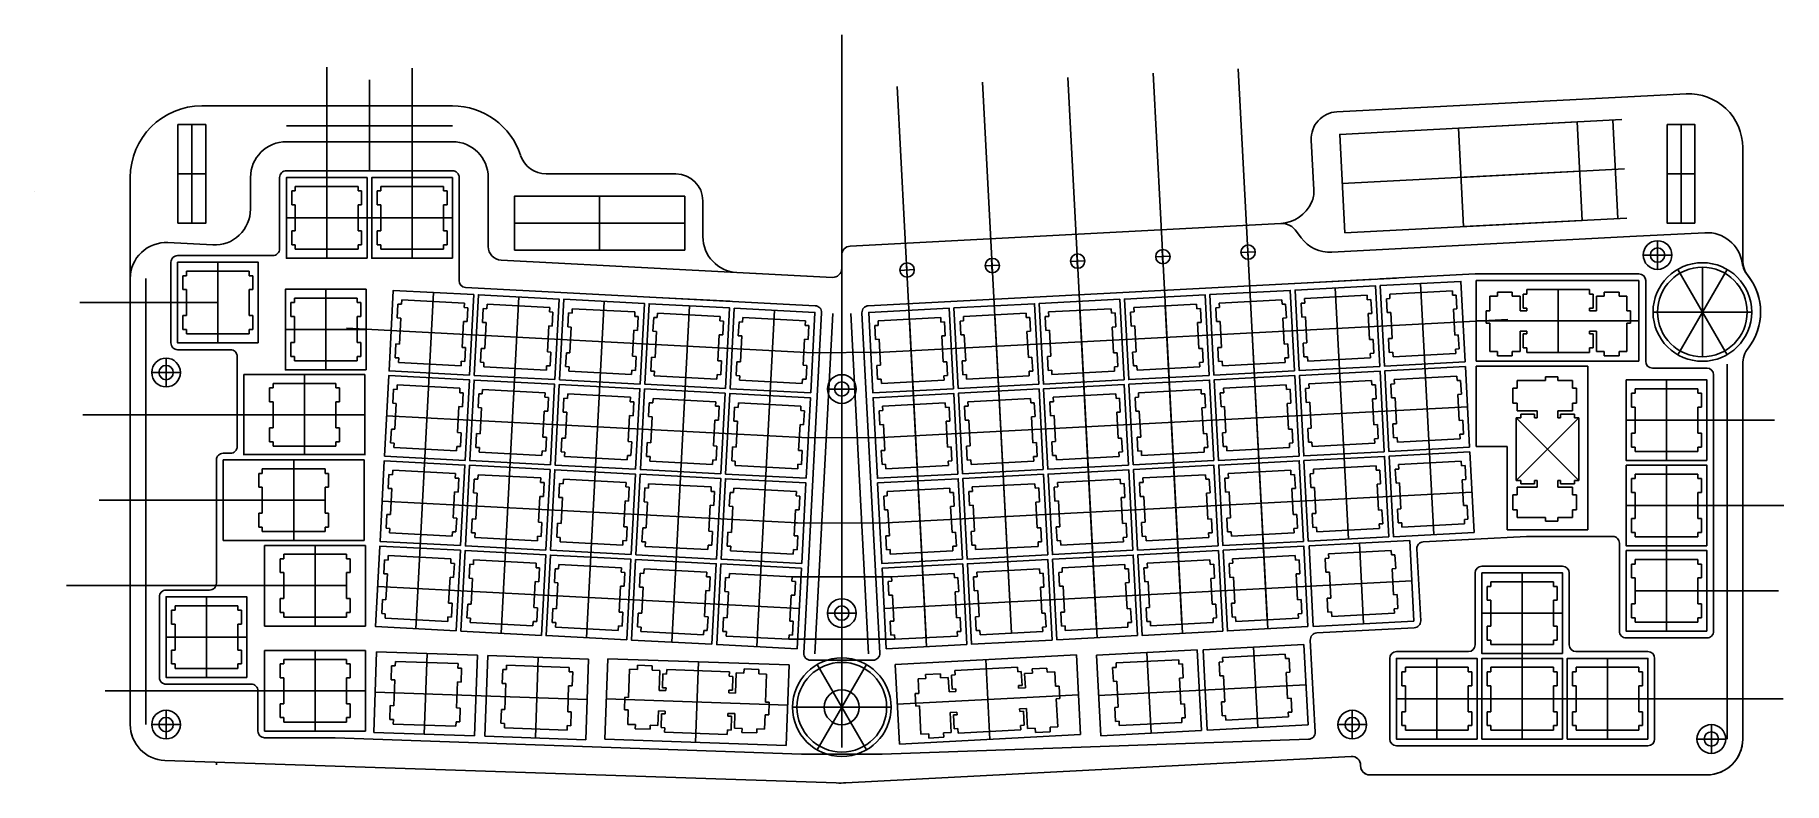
# Model space of a CAD drawing. Header units: millimetres. Extents: x -180 to 210, y -17 to 150.
import ezdxf

# ---------------------------------------------------------------- set-up
doc = ezdxf.new("R2010")
doc.units = ezdxf.units.MM
doc.layers.get('0').update_dxf_attribs({"color": 18, "lineweight": 25, "true_color": 0x000000})
for name, color, linetype, lineweight, true_color in [('bordo2', 176, 'Continuous', 25, 0x000080), ('bordo3', 30, 'Continuous', 25, 0xff7f00), ('construzione', 3, 'Continuous', 25, 0x00ff00)]:
    doc.layers.add(name, color=color, linetype=linetype, lineweight=lineweight, true_color=true_color)

msp = doc.modelspace()

# ---------------------------------------------------------------- linework, layer by layer
for p, q in [((-121.92, 115.19), (-122.72, 115.19)), ((-122.72, 115.19), (-122.72, 112.09)), ((-121.92, 116.19), (-121.92, 115.19)), ((-107.92, 116.19), (-121.92, 116.19)), ((-107.92, 115.19), (-107.92, 116.19)), ((-107.12, 115.19), (-107.92, 115.19)), ((-107.12, 112.09), (-107.12, 115.19)), ((-102.87, 115.19), (-103.67, 115.19)), ((-103.67, 115.19), (-103.67, 112.09)), ((-102.87, 116.19), (-102.87, 115.19)), ((-88.87, 116.19), (-102.87, 116.19)), ((-88.87, 115.19), (-88.87, 116.19)), ((-88.07, 115.19), (-88.87, 115.19)), ((-88.07, 112.09), (-88.07, 115.19)), ((-122.72, 112.09), (-121.92, 112.09)), ((-121.92, 112.09), (-121.92, 106.29)), ((-107.92, 106.29), (-107.92, 112.09)), ((-107.92, 112.09), (-107.12, 112.09)), ((-103.67, 112.09), (-102.87, 112.09)), ((-102.87, 112.09), (-102.87, 106.29)), ((-88.87, 106.29), (-88.87, 112.09)), ((-88.87, 112.09), (-88.07, 112.09)), ((-121.92, 106.29), (-122.72, 106.29)), ((-122.72, 106.29), (-122.72, 103.19)), ((-107.12, 106.29), (-107.92, 106.29)), ((-107.12, 103.19), (-107.12, 106.29)), ((-102.87, 106.29), (-103.67, 106.29)), ((-103.67, 106.29), (-103.67, 103.19)), ((-88.07, 106.29), (-88.87, 106.29)), ((-88.07, 103.19), (-88.07, 106.29)), ((-122.72, 103.19), (-121.92, 103.19)), ((-121.92, 103.19), (-121.92, 102.19)), ((-121.92, 102.19), (-107.92, 102.19)), ((-107.92, 102.19), (-107.92, 103.19)), ((-107.92, 103.19), (-107.12, 103.19)), ((-103.67, 103.19), (-102.87, 103.19)), ((-102.87, 103.19), (-102.87, 102.19)), ((-102.87, 102.19), (-88.87, 102.19)), ((-88.87, 102.19), (-88.87, 103.19)), ((-88.87, 103.19), (-88.07, 103.19)), ((-146.18, 96.28), (-146.98, 96.28)), ((-146.98, 96.28), (-146.98, 93.18)), ((-146.18, 97.28), (-146.18, 96.28)), ((-132.18, 97.28), (-146.18, 97.28)), ((-132.18, 96.28), (-132.18, 97.28)), ((-131.38, 96.28), (-132.18, 96.28)), ((-131.38, 93.18), (-131.38, 96.28)), ((-146.98, 93.18), (-146.18, 93.18)), ((-146.18, 93.18), (-146.18, 87.38)), ((-132.18, 87.38), (-132.18, 93.18)), ((-132.18, 93.18), (-131.38, 93.18)), ((-122.13, 90.28), (-122.93, 90.28)), ((-122.93, 90.28), (-122.93, 87.18)), ((-122.13, 91.28), (-122.13, 90.28)), ((-108.13, 91.28), (-122.13, 91.28)), ((-108.13, 90.28), (-108.13, 91.28)), ((-107.33, 90.28), (-108.13, 90.28)), ((-107.33, 87.18), (-107.33, 90.28)), ((-99.03, 89.97), (-99.19, 86.87)), ((-98.23, 89.92), (-99.03, 89.97)), ((-98.18, 90.92), (-98.23, 89.92)), ((-84.2, 90.19), (-98.18, 90.92)), ((-84.25, 89.19), (-84.2, 90.19)), ((-79.15, 89.93), (-79.21, 88.93)), ((-65.17, 89.19), (-79.15, 89.93)), ((79.15, 89.93), (65.17, 89.19)), ((79.21, 88.93), (79.15, 89.93)), ((98.18, 90.92), (84.2, 90.19)), ((84.2, 90.19), (84.25, 89.19)), ((98.23, 89.92), (98.18, 90.92)), ((99.03, 89.97), (98.23, 89.92)), ((99.19, 86.87), (99.03, 89.97)), ((103.27, 90.19), (102.47, 90.15)), ((102.47, 90.15), (102.64, 87.05)), ((117.2, 91.92), (103.22, 91.19)), ((103.22, 91.19), (103.27, 90.19)), ((117.25, 90.92), (117.2, 91.92)), ((118.05, 90.96), (117.25, 90.92)), ((118.22, 87.87), (118.05, 90.96)), ((122.3, 91.19), (121.5, 91.14)), ((121.5, 91.14), (121.66, 88.05)), ((136.22, 92.92), (122.25, 92.19)), ((122.25, 92.19), (122.3, 91.19)), ((136.28, 91.92), (136.22, 92.92)), ((137.08, 91.96), (136.28, 91.92)), ((137.24, 88.86), (137.08, 91.96)), ((146.3, 91.71), (144.58, 91.71)), ((144.58, 91.71), (144.58, 88.48)), ((149.6, 92.63), (146.3, 92.63)), ((146.3, 92.63), (146.3, 91.71)), ((149.6, 91.71), (149.6, 92.63)), ((151.33, 91.71), (149.6, 91.71)), ((151.33, 88.48), (151.33, 91.71)), ((152.85, 92.18), (152.05, 92.18)), ((152.05, 92.18), (152.05, 89.08)), ((152.85, 93.18), (152.85, 92.18)), ((166.85, 93.18), (152.85, 93.18)), ((166.85, 92.18), (166.85, 93.18)), ((167.65, 92.18), (166.85, 92.18)), ((167.65, 89.08), (167.65, 92.18)), ((170.1, 91.71), (168.38, 91.71)), ((168.38, 91.71), (168.38, 88.48)), ((173.4, 92.63), (170.1, 92.63)), ((170.1, 92.63), (170.1, 91.71)), ((173.4, 91.71), (173.4, 92.63)), ((175.12, 91.71), (173.4, 91.71)), ((175.12, 88.48), (175.12, 91.71)), ((-146.18, 87.38), (-146.98, 87.38)), ((-146.98, 87.38), (-146.98, 84.28)), ((-131.38, 87.38), (-132.18, 87.38)), ((-131.38, 84.28), (-131.38, 87.38)), ((-122.93, 87.18), (-122.13, 87.18)), ((-122.13, 87.18), (-122.13, 81.38)), ((-108.13, 81.38), (-108.13, 87.18)), ((-108.13, 87.18), (-107.33, 87.18)), ((-99.19, 86.87), (-98.39, 86.83)), ((-98.39, 86.83), (-98.7, 81.04)), ((-84.72, 80.3), (-84.41, 86.1)), ((-84.41, 86.1), (-83.61, 86.05)), ((-83.45, 89.15), (-84.25, 89.19)), ((-83.61, 86.05), (-83.45, 89.15)), ((-80, 88.97), (-80.17, 85.87)), ((-80.17, 85.87), (-79.37, 85.83)), ((-79.21, 88.93), (-80, 88.97)), ((-65.23, 88.19), (-65.17, 89.19)), ((-64.43, 88.15), (-65.23, 88.19)), ((-64.59, 85.06), (-64.43, 88.15)), ((-60.98, 87.97), (-61.14, 84.88)), ((-60.18, 87.93), (-60.98, 87.97)), ((-60.13, 88.93), (-60.18, 87.93)), ((-46.15, 88.2), (-60.13, 88.93)), ((-46.2, 87.2), (-46.15, 88.2)), ((-45.4, 87.16), (-46.2, 87.2)), ((-45.56, 84.06), (-45.4, 87.16)), ((-41.96, 86.98), (-42.12, 83.88)), ((-41.16, 86.93), (-41.96, 86.98)), ((-41.11, 87.93), (-41.16, 86.93)), ((-27.13, 87.2), (-41.11, 87.93)), ((-27.18, 86.2), (-27.13, 87.2)), ((-26.38, 86.16), (-27.18, 86.2)), ((-26.54, 83.06), (-26.38, 86.16)), ((-22.93, 85.98), (-23.1, 82.88)), ((-22.14, 85.94), (-22.93, 85.98)), ((-22.08, 86.94), (-22.14, 85.94)), ((-8.1, 86.2), (-22.08, 86.94)), ((-8.15, 85.2), (-8.1, 86.2)), ((22.08, 86.94), (8.1, 86.2)), ((8.1, 86.2), (8.15, 85.2)), ((22.13, 85.94), (22.08, 86.94)), ((22.93, 85.98), (22.13, 85.94)), ((23.1, 82.88), (22.93, 85.98)), ((27.18, 86.2), (26.38, 86.16)), ((26.38, 86.16), (26.54, 83.06)), ((41.11, 87.93), (27.13, 87.2)), ((27.13, 87.2), (27.18, 86.2)), ((41.16, 86.93), (41.11, 87.93)), ((41.96, 86.98), (41.16, 86.93)), ((42.12, 83.88), (41.96, 86.98)), ((46.2, 87.2), (45.4, 87.16)), ((45.4, 87.16), (45.56, 84.06)), ((60.13, 88.93), (46.15, 88.2)), ((46.15, 88.2), (46.2, 87.2)), ((60.18, 87.93), (60.13, 88.93)), ((60.98, 87.97), (60.18, 87.93)), ((61.14, 84.88), (60.98, 87.97)), ((65.22, 88.19), (64.43, 88.15)), ((64.43, 88.15), (64.59, 85.06)), ((65.17, 89.19), (65.22, 88.19)), ((80.01, 88.97), (79.21, 88.93)), ((79.37, 85.83), (80.17, 85.87)), ((80.17, 85.87), (80.01, 88.97)), ((84.25, 89.19), (83.45, 89.15)), ((83.45, 89.15), (83.61, 86.05)), ((83.61, 86.05), (84.41, 86.1)), ((84.41, 86.1), (84.72, 80.3)), ((98.39, 86.83), (99.19, 86.87)), ((98.7, 81.04), (98.39, 86.83)), ((102.64, 87.05), (103.44, 87.09)), ((103.44, 87.09), (103.74, 81.3)), ((117.42, 87.83), (118.22, 87.87)), ((117.72, 82.03), (117.42, 87.83)), ((121.66, 88.05), (122.46, 88.09)), ((122.46, 88.09), (122.76, 82.3)), ((136.44, 88.82), (137.24, 88.86)), ((136.74, 83.03), (136.44, 88.82)), ((144.58, 88.48), (143.75, 88.48)), ((143.75, 88.48), (143.75, 85.68)), ((152.85, 88.48), (151.33, 88.48)), ((152.05, 89.08), (152.85, 89.08)), ((152.85, 89.08), (152.85, 88.48)), ((166.85, 88.48), (166.85, 89.08)), ((166.85, 89.08), (167.65, 89.08)), ((168.38, 88.48), (166.85, 88.48)), ((175.95, 88.48), (175.12, 88.48)), ((175.95, 85.68), (175.95, 88.48)), ((-146.98, 84.28), (-146.18, 84.28)), ((-146.18, 84.28), (-146.18, 83.28)), ((-146.18, 83.28), (-132.18, 83.28)), ((-132.18, 83.28), (-132.18, 84.28)), ((-132.18, 84.28), (-131.38, 84.28)), ((-79.37, 85.83), (-79.67, 80.04)), ((-65.69, 79.31), (-65.39, 85.1)), ((-65.39, 85.1), (-64.59, 85.06)), ((-61.14, 84.88), (-60.35, 84.83)), ((-60.35, 84.83), (-60.65, 79.04)), ((-46.67, 78.31), (-46.36, 84.1)), ((-46.36, 84.1), (-45.56, 84.06)), ((-42.12, 83.88), (-41.32, 83.84)), ((-41.32, 83.84), (-41.62, 78.04)), ((-27.64, 77.31), (-27.34, 83.1)), ((-27.34, 83.1), (-26.54, 83.06)), ((-23.1, 82.88), (-22.3, 82.84)), ((-22.3, 82.84), (-22.6, 77.05)), ((-8.62, 76.32), (-8.32, 82.11)), ((-8.32, 82.11), (-7.52, 82.07)), ((-7.35, 85.16), (-8.15, 85.2)), ((-7.52, 82.07), (-7.35, 85.16)), ((8.15, 85.2), (7.35, 85.16)), ((7.35, 85.16), (7.52, 82.07)), ((7.52, 82.07), (8.32, 82.11)), ((8.32, 82.11), (8.62, 76.32)), ((22.3, 82.84), (23.1, 82.88)), ((22.6, 77.05), (22.3, 82.84)), ((26.54, 83.06), (27.34, 83.1)), ((27.34, 83.1), (27.64, 77.31)), ((41.32, 83.84), (42.12, 83.88)), ((41.62, 78.04), (41.32, 83.84)), ((45.56, 84.06), (46.36, 84.1)), ((46.36, 84.1), (46.67, 78.31)), ((60.34, 84.83), (61.14, 84.88)), ((60.65, 79.04), (60.34, 84.83)), ((64.59, 85.06), (65.39, 85.1)), ((65.39, 85.1), (65.69, 79.31)), ((79.67, 80.04), (79.37, 85.83)), ((118.52, 82.07), (117.72, 82.03)), ((118.68, 78.98), (118.52, 82.07)), ((122.76, 82.3), (121.96, 82.26)), ((121.96, 82.26), (122.13, 79.16)), ((137.54, 83.07), (136.74, 83.03)), ((137.71, 79.98), (137.54, 83.07)), ((143.75, 85.68), (144.58, 85.68)), ((144.58, 85.68), (144.58, 79.41)), ((151.33, 79.41), (151.33, 83.88)), ((151.33, 83.88), (152.85, 83.88)), ((152.85, 83.28), (152.05, 83.28)), ((152.05, 83.28), (152.05, 80.18)), ((152.85, 83.88), (152.85, 83.28)), ((166.85, 83.28), (166.85, 83.88)), ((166.85, 83.88), (168.38, 83.88)), ((167.65, 83.28), (166.85, 83.28)), ((167.65, 80.18), (167.65, 83.28)), ((168.38, 83.88), (168.38, 79.41)), ((175.12, 79.41), (175.12, 85.68)), ((175.12, 85.68), (175.95, 85.68)), ((-122.13, 81.38), (-122.93, 81.38)), ((-122.93, 81.38), (-122.93, 78.28)), ((-122.93, 78.28), (-122.13, 78.28)), ((-122.13, 78.28), (-122.13, 77.28)), ((-107.33, 81.38), (-108.13, 81.38)), ((-108.13, 77.28), (-108.13, 78.28)), ((-108.13, 78.28), (-107.33, 78.28)), ((-107.33, 78.28), (-107.33, 81.38)), ((-99.49, 81.08), (-99.66, 77.98)), ((-98.7, 81.04), (-99.49, 81.08)), ((-83.92, 80.26), (-84.72, 80.3)), ((-84.08, 77.17), (-83.92, 80.26)), ((-80.47, 80.08), (-80.63, 76.99)), ((-79.67, 80.04), (-80.47, 80.08)), ((-64.89, 79.26), (-65.69, 79.31)), ((-65.05, 76.17), (-64.89, 79.26)), ((-61.45, 79.08), (-61.61, 75.99)), ((-60.65, 79.04), (-61.45, 79.08)), ((-45.87, 78.27), (-46.67, 78.31)), ((-46.03, 75.17), (-45.87, 78.27)), ((-42.42, 78.09), (-42.58, 74.99)), ((-41.62, 78.04), (-42.42, 78.09)), ((42.42, 78.09), (41.62, 78.04)), ((42.59, 74.99), (42.42, 78.09)), ((46.67, 78.31), (45.87, 78.27)), ((45.87, 78.27), (46.03, 75.17)), ((61.45, 79.08), (60.65, 79.04)), ((61.61, 75.99), (61.45, 79.08)), ((65.69, 79.31), (64.89, 79.26)), ((64.89, 79.26), (65.05, 76.17)), ((80.47, 80.08), (79.67, 80.04)), ((80.63, 76.99), (80.47, 80.08)), ((84.72, 80.3), (83.92, 80.26)), ((83.92, 80.26), (84.08, 77.17)), ((99.5, 81.08), (98.7, 81.04)), ((99.66, 77.98), (99.5, 81.08)), ((103.74, 81.3), (102.94, 81.26)), ((102.94, 81.26), (103.1, 78.16)), ((103.1, 78.16), (103.9, 78.21)), ((103.9, 78.21), (103.95, 77.21)), ((117.88, 78.94), (118.68, 78.98)), ((117.93, 77.94), (117.88, 78.94)), ((122.13, 79.16), (122.93, 79.2)), ((122.93, 79.2), (122.98, 78.2)), ((122.98, 78.2), (136.96, 78.94)), ((136.91, 79.93), (137.71, 79.98)), ((136.96, 78.94), (136.91, 79.93)), ((144.58, 79.41), (146.3, 79.41)), ((146.3, 79.41), (146.3, 78.43)), ((146.3, 78.43), (149.6, 78.43)), ((149.6, 78.43), (149.6, 79.41)), ((149.6, 79.41), (151.33, 79.41)), ((152.05, 80.18), (152.85, 80.18)), ((152.85, 80.18), (152.85, 79.18)), ((152.85, 79.18), (166.85, 79.18)), ((166.85, 79.18), (166.85, 80.18)), ((166.85, 80.18), (167.65, 80.18)), ((168.38, 79.41), (170.1, 79.41)), ((170.1, 79.41), (170.1, 78.43)), ((170.1, 78.43), (173.4, 78.43)), ((173.4, 78.43), (173.4, 79.41)), ((173.4, 79.41), (175.12, 79.41)), ((-122.13, 77.28), (-108.13, 77.28)), ((-99.66, 77.98), (-98.86, 77.94)), ((-98.86, 77.94), (-98.91, 76.94)), ((-98.91, 76.94), (-84.93, 76.21)), ((-84.93, 76.21), (-84.88, 77.21)), ((-84.88, 77.21), (-84.08, 77.17)), ((-80.63, 76.99), (-79.83, 76.94)), ((-79.83, 76.94), (-79.89, 75.94)), ((-79.89, 75.94), (-65.91, 75.21)), ((-65.91, 75.21), (-65.85, 76.21)), ((-65.85, 76.21), (-65.05, 76.17)), ((-61.61, 75.99), (-60.81, 75.95)), ((-60.81, 75.95), (-60.86, 74.95)), ((-60.86, 74.95), (-46.88, 74.22)), ((-46.88, 74.22), (-46.83, 75.21)), ((-46.83, 75.21), (-46.03, 75.17)), ((-42.58, 74.99), (-41.79, 74.95)), ((-41.79, 74.95), (-41.84, 73.95)), ((-27.86, 73.22), (-27.81, 74.22)), ((-27.81, 74.22), (-27.01, 74.18)), ((-26.84, 77.27), (-27.64, 77.31)), ((-27.01, 74.18), (-26.84, 77.27)), ((-23.4, 77.09), (-23.56, 73.99)), ((-22.6, 77.05), (-23.4, 77.09)), ((-7.82, 76.27), (-8.62, 76.32)), ((-7.98, 73.18), (-7.82, 76.27)), ((8.62, 76.32), (7.82, 76.27)), ((7.82, 76.27), (7.98, 73.18)), ((23.4, 77.09), (22.6, 77.05)), ((23.56, 73.99), (23.4, 77.09)), ((27.64, 77.31), (26.84, 77.27)), ((26.84, 77.27), (27.01, 74.18)), ((27.01, 74.18), (27.81, 74.22)), ((27.81, 74.22), (27.86, 73.22)), ((41.79, 74.95), (42.59, 74.99)), ((41.84, 73.95), (41.79, 74.95)), ((46.03, 75.17), (46.83, 75.21)), ((46.83, 75.21), (46.88, 74.22)), ((46.88, 74.22), (60.86, 74.95)), ((60.81, 75.95), (61.61, 75.99)), ((60.86, 74.95), (60.81, 75.95)), ((65.05, 76.17), (65.85, 76.21)), ((65.85, 76.21), (65.9, 75.21)), ((65.9, 75.21), (79.89, 75.94)), ((79.83, 76.94), (80.63, 76.99)), ((79.89, 75.94), (79.83, 76.94)), ((84.08, 77.17), (84.88, 77.21)), ((84.88, 77.21), (84.93, 76.21)), ((84.93, 76.21), (98.91, 76.94)), ((98.86, 77.94), (99.66, 77.98)), ((98.91, 76.94), (98.86, 77.94)), ((103.95, 77.21), (117.93, 77.94)), ((-126.89, 71.23), (-127.69, 71.23)), ((-127.69, 71.23), (-127.69, 68.13)), ((-126.89, 72.23), (-126.89, 71.23)), ((-112.89, 72.23), (-126.89, 72.23)), ((-112.89, 71.23), (-112.89, 72.23)), ((-112.09, 71.23), (-112.89, 71.23)), ((-112.09, 68.13), (-112.09, 71.23)), ((-100.03, 70.94), (-100.19, 67.85)), ((-99.23, 70.9), (-100.03, 70.94)), ((-99.18, 71.9), (-99.23, 70.9)), ((-85.19, 71.17), (-99.18, 71.9)), ((-85.25, 70.17), (-85.19, 71.17)), ((-80.15, 70.9), (-80.2, 69.9)), ((-66.17, 70.17), (-80.15, 70.9)), ((-41.84, 73.95), (-27.86, 73.22)), ((-23.56, 73.99), (-22.76, 73.95)), ((-22.76, 73.95), (-22.82, 72.95)), ((-22.82, 72.95), (-8.83, 72.22)), ((-8.83, 72.22), (-8.78, 73.22)), ((-8.78, 73.22), (-7.98, 73.18)), ((7.98, 73.18), (8.78, 73.22)), ((8.78, 73.22), (8.83, 72.22)), ((8.83, 72.22), (22.81, 72.95)), ((22.76, 73.95), (23.56, 73.99)), ((22.81, 72.95), (22.76, 73.95)), ((27.86, 73.22), (41.84, 73.95)), ((80.15, 70.9), (66.17, 70.17)), ((80.2, 69.9), (80.15, 70.9)), ((99.17, 71.9), (85.19, 71.17)), ((85.19, 71.17), (85.25, 70.17)), ((99.23, 70.9), (99.17, 71.9)), ((100.03, 70.94), (99.23, 70.9)), ((100.19, 67.85), (100.03, 70.94)), ((104.27, 71.17), (103.47, 71.12)), ((103.47, 71.12), (103.63, 68.03)), ((118.2, 72.9), (104.22, 72.16)), ((104.22, 72.16), (104.27, 71.17)), ((118.25, 71.9), (118.2, 72.9)), ((119.05, 71.94), (118.25, 71.9)), ((119.21, 68.84), (119.05, 71.94)), ((123.29, 72.16), (122.49, 72.12)), ((122.49, 72.12), (122.66, 69.02)), ((137.22, 73.89), (123.24, 73.16)), ((123.24, 73.16), (123.29, 72.16)), ((137.27, 72.89), (137.22, 73.89)), ((138.07, 72.94), (137.27, 72.89)), ((138.24, 69.84), (138.07, 72.94)), ((150.7, 71.16), (149.72, 71.16)), ((149.72, 71.16), (149.72, 67.86)), ((156.97, 72.88), (150.7, 72.88)), ((150.7, 72.88), (150.7, 71.16)), ((156.97, 73.71), (156.97, 72.88)), ((159.77, 73.71), (156.97, 73.71)), ((159.77, 72.88), (159.77, 73.71)), ((163, 72.88), (159.77, 72.88)), ((163, 71.16), (163, 72.88)), ((163.92, 71.16), (163, 71.16)), ((163.92, 67.86), (163.92, 71.16)), ((177, 71.05), (177, 70.05)), ((191, 71.05), (177, 71.05)), ((191, 70.05), (191, 71.05)), ((-127.69, 68.13), (-126.89, 68.13)), ((-126.89, 68.13), (-126.89, 62.33)), ((-112.89, 62.33), (-112.89, 68.13)), ((-112.89, 68.13), (-112.09, 68.13)), ((-100.19, 67.85), (-99.39, 67.8)), ((-99.39, 67.8), (-99.69, 62.01)), ((-85.71, 61.28), (-85.41, 67.07)), ((-85.41, 67.07), (-84.61, 67.03)), ((-84.45, 70.13), (-85.25, 70.17)), ((-84.61, 67.03), (-84.45, 70.13)), ((-81, 69.95), (-81.16, 66.85)), ((-81.16, 66.85), (-80.37, 66.81)), ((-80.2, 69.9), (-81, 69.95)), ((-80.37, 66.81), (-80.67, 61.02)), ((-66.22, 69.17), (-66.17, 70.17)), ((-65.42, 69.13), (-66.22, 69.17)), ((-65.59, 66.03), (-65.42, 69.13)), ((-61.98, 68.95), (-62.14, 65.85)), ((-61.18, 68.91), (-61.98, 68.95)), ((-61.13, 69.91), (-61.18, 68.91)), ((-47.15, 69.17), (-61.13, 69.91)), ((-47.2, 68.17), (-47.15, 69.17)), ((-46.4, 68.13), (-47.2, 68.17)), ((-46.56, 65.04), (-46.4, 68.13)), ((-42.95, 67.95), (-43.12, 64.86)), ((-42.16, 67.91), (-42.95, 67.95)), ((-42.1, 68.91), (-42.16, 67.91)), ((-28.12, 68.18), (-42.1, 68.91)), ((-28.18, 67.18), (-28.12, 68.18)), ((-27.38, 67.14), (-28.18, 67.18)), ((-27.54, 64.04), (-27.38, 67.14)), ((-23.93, 66.95), (-24.09, 63.86)), ((-23.13, 66.91), (-23.93, 66.95)), ((-23.08, 67.91), (-23.13, 66.91)), ((-9.1, 67.18), (-23.08, 67.91)), ((-9.15, 66.18), (-9.1, 67.18)), ((23.08, 67.91), (9.1, 67.18)), ((9.1, 67.18), (9.15, 66.18)), ((23.13, 66.91), (23.08, 67.91)), ((23.93, 66.95), (23.13, 66.91)), ((24.09, 63.86), (23.93, 66.95)), ((28.18, 67.18), (27.38, 67.14)), ((27.38, 67.14), (27.54, 64.04)), ((42.1, 68.91), (28.12, 68.18)), ((28.12, 68.18), (28.18, 67.18)), ((42.15, 67.91), (42.1, 68.91)), ((42.95, 67.95), (42.15, 67.91)), ((43.12, 64.86), (42.95, 67.95)), ((47.2, 68.17), (46.4, 68.13)), ((46.4, 68.13), (46.56, 65.04)), ((61.13, 69.91), (47.15, 69.17)), ((47.15, 69.17), (47.2, 68.17)), ((61.18, 68.91), (61.13, 69.91)), ((61.98, 68.95), (61.18, 68.91)), ((62.14, 65.85), (61.98, 68.95)), ((66.22, 69.17), (65.42, 69.13)), ((65.42, 69.13), (65.59, 66.03)), ((66.17, 70.17), (66.22, 69.17)), ((81, 69.95), (80.2, 69.9)), ((80.36, 66.81), (81.16, 66.85)), ((80.67, 61.02), (80.36, 66.81)), ((81.16, 66.85), (81, 69.95)), ((85.25, 70.17), (84.45, 70.13)), ((84.45, 70.13), (84.61, 67.03)), ((84.61, 67.03), (85.41, 67.07)), ((85.41, 67.07), (85.71, 61.28)), ((99.39, 67.8), (100.19, 67.85)), ((99.69, 62.01), (99.39, 67.8)), ((103.63, 68.03), (104.43, 68.07)), ((104.43, 68.07), (104.74, 62.28)), ((118.41, 68.8), (119.21, 68.84)), ((118.72, 63.01), (118.41, 68.8)), ((122.66, 69.02), (123.46, 69.07)), ((123.46, 69.07), (123.76, 63.27)), ((137.44, 69.8), (138.24, 69.84)), ((137.74, 64.01), (137.44, 69.8)), ((149.72, 67.86), (150.7, 67.86)), ((150.7, 67.86), (150.7, 66.13)), ((163, 66.13), (163, 67.86)), ((163, 67.86), (163.92, 67.86)), ((177, 70.05), (176.2, 70.05)), ((176.2, 70.05), (176.2, 66.95)), ((176.2, 66.95), (177, 66.95)), ((177, 66.95), (177, 61.15)), ((191.8, 70.05), (191, 70.05)), ((191, 61.15), (191, 66.95)), ((191, 66.95), (191.8, 66.95)), ((191.8, 66.95), (191.8, 70.05)), ((-66.69, 60.28), (-66.39, 66.07)), ((-66.39, 66.07), (-65.59, 66.03)), ((-62.14, 65.85), (-61.34, 65.81)), ((-61.34, 65.81), (-61.65, 60.02)), ((-47.66, 59.29), (-47.36, 65.08)), ((-47.36, 65.08), (-46.56, 65.04)), ((-43.12, 64.86), (-42.32, 64.81)), ((-42.32, 64.81), (-42.62, 59.02)), ((-28.64, 58.29), (-28.34, 64.08)), ((-28.34, 64.08), (-27.54, 64.04)), ((-24.09, 63.86), (-23.29, 63.82)), ((-23.29, 63.82), (-23.6, 58.02)), ((-9.62, 57.29), (-9.31, 63.08)), ((-9.31, 63.08), (-8.51, 63.04)), ((-8.35, 66.14), (-9.15, 66.18)), ((-8.51, 63.04), (-8.35, 66.14)), ((9.15, 66.18), (8.35, 66.14)), ((8.35, 66.14), (8.51, 63.04)), ((8.51, 63.04), (9.31, 63.08)), ((9.31, 63.08), (9.62, 57.29)), ((23.29, 63.82), (24.09, 63.86)), ((23.6, 58.02), (23.29, 63.82)), ((27.54, 64.04), (28.34, 64.08)), ((28.34, 64.08), (28.64, 58.29)), ((42.32, 64.81), (43.12, 64.86)), ((42.62, 59.02), (42.32, 64.81)), ((46.56, 65.04), (47.36, 65.08)), ((47.36, 65.08), (47.66, 59.29)), ((61.34, 65.81), (62.14, 65.85)), ((61.64, 60.02), (61.34, 65.81)), ((65.59, 66.03), (66.38, 66.07)), ((66.38, 66.07), (66.69, 60.28)), ((119.52, 63.05), (118.72, 63.01)), ((119.68, 59.96), (119.52, 63.05)), ((123.76, 63.27), (122.96, 63.23)), ((122.96, 63.23), (123.12, 60.14)), ((138.54, 64.05), (137.74, 64.01)), ((138.7, 60.95), (138.54, 64.05)), ((151.47, 64.61), (150.47, 64.61)), ((150.47, 64.61), (150.47, 50.61)), ((150.7, 66.13), (155.17, 66.13)), ((154.57, 65.41), (151.47, 65.41)), ((151.47, 65.41), (151.47, 64.61)), ((154.57, 64.61), (154.57, 65.41)), ((155.17, 64.61), (154.57, 64.61)), ((155.17, 66.13), (155.17, 64.61)), ((159.77, 64.61), (159.77, 66.13)), ((159.77, 66.13), (163, 66.13)), ((160.37, 64.61), (159.77, 64.61)), ((163.47, 65.41), (160.37, 65.41)), ((160.37, 65.41), (160.37, 64.61)), ((163.47, 64.61), (163.47, 65.41)), ((164.47, 64.61), (163.47, 64.61)), ((164.47, 50.61), (164.47, 64.61)), ((-126.89, 62.33), (-127.69, 62.33)), ((-127.69, 62.33), (-127.69, 59.23)), ((-127.69, 59.23), (-126.89, 59.23)), ((-126.89, 59.23), (-126.89, 58.23)), ((-112.09, 62.33), (-112.89, 62.33)), ((-112.89, 58.23), (-112.89, 59.23)), ((-112.89, 59.23), (-112.09, 59.23)), ((-112.09, 59.23), (-112.09, 62.33)), ((-100.49, 62.05), (-100.65, 58.96)), ((-100.65, 58.96), (-99.86, 58.92)), ((-99.69, 62.01), (-100.49, 62.05)), ((-99.86, 58.92), (-99.91, 57.92)), ((-84.91, 61.24), (-85.71, 61.28)), ((-85.07, 58.14), (-84.91, 61.24)), ((-81.47, 61.06), (-81.63, 57.96)), ((-80.67, 61.02), (-81.47, 61.06)), ((-65.89, 60.24), (-66.69, 60.28)), ((-66.05, 57.15), (-65.89, 60.24)), ((-62.44, 60.06), (-62.61, 56.96)), ((-61.65, 60.02), (-62.44, 60.06)), ((-46.86, 59.24), (-47.66, 59.29)), ((-47.03, 56.15), (-46.86, 59.24)), ((-43.42, 59.06), (-43.58, 55.97)), ((-42.62, 59.02), (-43.42, 59.06)), ((43.42, 59.06), (42.62, 59.02)), ((43.58, 55.97), (43.42, 59.06)), ((47.66, 59.29), (46.86, 59.24)), ((46.86, 59.24), (47.03, 56.15)), ((62.44, 60.06), (61.64, 60.02)), ((62.6, 56.96), (62.44, 60.06)), ((66.69, 60.28), (65.89, 60.24)), ((65.89, 60.24), (66.05, 57.15)), ((81.47, 61.06), (80.67, 61.02)), ((81.63, 57.96), (81.47, 61.06)), ((85.71, 61.28), (84.91, 61.24)), ((84.91, 61.24), (85.07, 58.14)), ((100.49, 62.05), (99.69, 62.01)), ((99.85, 58.92), (100.65, 58.96)), ((99.91, 57.92), (99.85, 58.92)), ((100.65, 58.96), (100.49, 62.05)), ((104.74, 62.28), (103.94, 62.23)), ((103.94, 62.23), (104.1, 59.14)), ((104.1, 59.14), (104.9, 59.18)), ((104.9, 59.18), (104.95, 58.18)), ((104.95, 58.18), (118.93, 58.91)), ((118.88, 59.91), (119.68, 59.96)), ((118.93, 58.91), (118.88, 59.91)), ((123.12, 60.14), (123.92, 60.18)), ((123.92, 60.18), (123.97, 59.18)), ((123.97, 59.18), (137.95, 59.91)), ((137.9, 60.91), (138.7, 60.95)), ((137.95, 59.91), (137.9, 60.91)), ((177, 61.15), (176.2, 61.15)), ((176.2, 61.15), (176.2, 58.05)), ((191.8, 61.15), (191, 61.15)), ((191.8, 58.05), (191.8, 61.15)), ((-126.89, 58.23), (-112.89, 58.23)), ((-99.91, 57.92), (-85.93, 57.19)), ((-85.93, 57.19), (-85.87, 58.18)), ((-85.87, 58.18), (-85.07, 58.14)), ((-81.63, 57.96), (-80.83, 57.92)), ((-80.83, 57.92), (-80.88, 56.92)), ((-80.88, 56.92), (-66.9, 56.19)), ((-66.9, 56.19), (-66.85, 57.19)), ((-66.85, 57.19), (-66.05, 57.15)), ((-62.61, 56.96), (-61.81, 56.92)), ((-61.81, 56.92), (-61.86, 55.92)), ((-61.86, 55.92), (-47.88, 55.19)), ((-47.88, 55.19), (-47.83, 56.19)), ((-47.83, 56.19), (-47.03, 56.15)), ((-43.58, 55.97), (-42.78, 55.93)), ((-42.78, 55.93), (-42.84, 54.93)), ((-42.84, 54.93), (-28.86, 54.19)), ((-28.86, 54.19), (-28.8, 55.19)), ((-28.8, 55.19), (-28, 55.15)), ((-27.84, 58.25), (-28.64, 58.29)), ((-28, 55.15), (-27.84, 58.25)), ((-24.4, 58.07), (-24.56, 54.97)), ((-24.56, 54.97), (-23.76, 54.93)), ((-23.6, 58.02), (-24.4, 58.07)), ((-23.76, 54.93), (-23.81, 53.93)), ((-8.82, 57.25), (-9.62, 57.29)), ((-8.98, 54.15), (-8.82, 57.25)), ((9.62, 57.29), (8.82, 57.25)), ((8.82, 57.25), (8.98, 54.15)), ((24.4, 58.07), (23.6, 58.02)), ((23.76, 54.93), (24.56, 54.97)), ((23.81, 53.93), (23.76, 54.93)), ((24.56, 54.97), (24.4, 58.07)), ((28.64, 58.29), (27.84, 58.25)), ((27.84, 58.25), (28, 55.15)), ((28, 55.15), (28.8, 55.19)), ((28.8, 55.19), (28.86, 54.19)), ((28.86, 54.19), (42.84, 54.93)), ((42.78, 55.93), (43.58, 55.97)), ((42.84, 54.93), (42.78, 55.93)), ((47.03, 56.15), (47.83, 56.19)), ((47.83, 56.19), (47.88, 55.19)), ((47.88, 55.19), (61.86, 55.92)), ((61.81, 56.92), (62.6, 56.96)), ((61.86, 55.92), (61.81, 56.92)), ((66.05, 57.15), (66.85, 57.19)), ((66.85, 57.19), (66.9, 56.19)), ((66.9, 56.19), (80.88, 56.92)), ((80.83, 57.92), (81.63, 57.96)), ((80.88, 56.92), (80.83, 57.92)), ((85.07, 58.14), (85.87, 58.18)), ((85.87, 58.18), (85.93, 57.19)), ((85.93, 57.19), (99.91, 57.92)), ((138.22, 54.87), (124.24, 54.14)), ((138.27, 53.87), (138.22, 54.87)), ((176.2, 58.05), (177, 58.05)), ((177, 58.05), (177, 57.05)), ((177, 57.05), (191, 57.05)), ((191, 57.05), (191, 58.05)), ((191, 58.05), (191.8, 58.05)), ((-129.28, 52.18), (-130.08, 52.18)), ((-130.08, 52.18), (-130.08, 49.08)), ((-129.28, 53.18), (-129.28, 52.18)), ((-115.28, 53.18), (-129.28, 53.18)), ((-115.28, 52.18), (-115.28, 53.18)), ((-114.48, 52.18), (-115.28, 52.18)), ((-114.48, 49.08), (-114.48, 52.18)), ((-101.02, 51.92), (-101.18, 48.82)), ((-100.22, 51.88), (-101.02, 51.92)), ((-100.17, 52.88), (-100.22, 51.88)), ((-86.19, 52.14), (-100.17, 52.88)), ((-86.24, 51.14), (-86.19, 52.14)), ((-85.44, 51.1), (-86.24, 51.14)), ((-85.61, 48.01), (-85.44, 51.1)), ((-82, 50.92), (-82.16, 47.83)), ((-81.2, 50.88), (-82, 50.92)), ((-81.15, 51.88), (-81.2, 50.88)), ((-67.17, 51.15), (-81.15, 51.88)), ((-67.22, 50.15), (-67.17, 51.15)), ((-62.12, 50.88), (-62.18, 49.88)), ((-48.14, 50.15), (-62.12, 50.88)), ((-23.81, 53.93), (-9.83, 53.2)), ((-9.83, 53.2), (-9.78, 54.2)), ((-9.78, 54.2), (-8.98, 54.15)), ((8.98, 54.15), (9.78, 54.2)), ((9.78, 54.2), (9.83, 53.2)), ((9.83, 53.2), (23.81, 53.93)), ((62.12, 50.88), (48.14, 50.15)), ((62.18, 49.88), (62.12, 50.88)), ((81.15, 51.88), (67.17, 51.15)), ((67.17, 51.15), (67.22, 50.15)), ((81.2, 50.88), (81.15, 51.88)), ((82, 50.92), (81.2, 50.88)), ((82.16, 47.83), (82, 50.92)), ((86.24, 51.14), (85.44, 51.1)), ((85.44, 51.1), (85.61, 48.01)), ((100.17, 52.88), (86.19, 52.14)), ((86.19, 52.14), (86.24, 51.14)), ((100.22, 51.88), (100.17, 52.88)), ((101.02, 51.92), (100.22, 51.88)), ((101.19, 48.82), (101.02, 51.92)), ((105.27, 52.14), (104.47, 52.1)), ((104.47, 52.1), (104.63, 49)), ((119.2, 53.87), (105.22, 53.14)), ((105.22, 53.14), (105.27, 52.14)), ((119.25, 52.87), (119.2, 53.87)), ((120.05, 52.92), (119.25, 52.87)), ((120.21, 49.82), (120.05, 52.92)), ((124.29, 53.14), (123.49, 53.1)), ((123.49, 53.1), (123.65, 50)), ((124.24, 54.14), (124.29, 53.14)), ((139.07, 53.91), (138.27, 53.87)), ((138.43, 50.77), (139.23, 50.82)), ((138.74, 44.98), (138.43, 50.77)), ((139.23, 50.82), (139.07, 53.91)), ((177, 51), (176.2, 51)), ((176.2, 51), (176.2, 47.9)), ((177, 52), (177, 51)), ((191, 52), (177, 52)), ((191, 51), (191, 52)), ((191.8, 51), (191, 51)), ((191.8, 47.9), (191.8, 51)), ((-130.08, 49.08), (-129.28, 49.08)), ((-129.28, 49.08), (-129.28, 43.28)), ((-115.28, 43.28), (-115.28, 49.08)), ((-115.28, 49.08), (-114.48, 49.08)), ((-101.18, 48.82), (-100.39, 48.78)), ((-100.39, 48.78), (-100.69, 42.99)), ((-86.71, 42.26), (-86.41, 48.05)), ((-86.41, 48.05), (-85.61, 48.01)), ((-82.16, 47.83), (-81.36, 47.78)), ((-81.36, 47.78), (-81.67, 41.99)), ((-67.69, 41.26), (-67.38, 47.05)), ((-67.38, 47.05), (-66.58, 47.01)), ((-66.42, 50.11), (-67.22, 50.15)), ((-66.58, 47.01), (-66.42, 50.11)), ((-62.97, 49.92), (-63.14, 46.83)), ((-63.14, 46.83), (-62.34, 46.79)), ((-62.18, 49.88), (-62.97, 49.92)), ((-48.2, 49.15), (-48.14, 50.15)), ((-47.4, 49.11), (-48.2, 49.15)), ((-47.56, 46.01), (-47.4, 49.11)), ((-43.95, 48.93), (-44.11, 45.83)), ((-43.15, 48.89), (-43.95, 48.93)), ((-43.1, 49.88), (-43.15, 48.89)), ((-29.12, 49.15), (-43.1, 49.88)), ((-29.17, 48.15), (-29.12, 49.15)), ((-28.37, 48.11), (-29.17, 48.15)), ((-28.53, 45.01), (-28.37, 48.11)), ((-24.93, 47.93), (-25.09, 44.83)), ((-24.13, 47.89), (-24.93, 47.93)), ((-24.08, 48.89), (-24.13, 47.89)), ((-10.1, 48.16), (-24.08, 48.89)), ((-10.15, 47.16), (-10.1, 48.16)), ((-9.35, 47.11), (-10.15, 47.16)), ((-9.51, 44.02), (-9.35, 47.11)), ((10.15, 47.16), (9.35, 47.11)), ((9.35, 47.11), (9.51, 44.02)), ((24.08, 48.89), (10.1, 48.16)), ((10.1, 48.16), (10.15, 47.16)), ((24.13, 47.89), (24.08, 48.89)), ((24.93, 47.93), (24.13, 47.89)), ((25.09, 44.83), (24.93, 47.93)), ((29.17, 48.15), (28.37, 48.11)), ((28.37, 48.11), (28.53, 45.01)), ((43.1, 49.88), (29.12, 49.15)), ((29.12, 49.15), (29.17, 48.15)), ((43.15, 48.89), (43.1, 49.88)), ((43.95, 48.93), (43.15, 48.89)), ((44.11, 45.83), (43.95, 48.93)), ((48.2, 49.15), (47.4, 49.11)), ((47.4, 49.11), (47.56, 46.01)), ((48.14, 50.15), (48.2, 49.15)), ((62.97, 49.92), (62.18, 49.88)), ((62.34, 46.79), (63.14, 46.83)), ((63.14, 46.83), (62.97, 49.92)), ((67.22, 50.15), (66.42, 50.11)), ((66.42, 50.11), (66.58, 47.01)), ((66.58, 47.01), (67.38, 47.05)), ((67.38, 47.05), (67.68, 41.26)), ((81.36, 47.78), (82.16, 47.83)), ((81.67, 41.99), (81.36, 47.78)), ((85.61, 48.01), (86.41, 48.05)), ((86.41, 48.05), (86.71, 42.26)), ((100.39, 48.78), (101.19, 48.82)), ((100.69, 42.99), (100.39, 48.78)), ((104.63, 49), (105.43, 49.04)), ((105.43, 49.04), (105.73, 43.25)), ((119.41, 49.78), (120.21, 49.82)), ((119.71, 43.99), (119.41, 49.78)), ((123.65, 50), (124.45, 50.04)), ((124.45, 50.04), (124.76, 44.25)), ((150.7, 47.36), (149.72, 47.36)), ((149.72, 47.36), (149.72, 44.06)), ((150.47, 50.61), (151.47, 50.61)), ((155.17, 49.08), (150.7, 49.08)), ((150.7, 49.08), (150.7, 47.36)), ((151.47, 50.61), (151.47, 49.81)), ((151.47, 49.81), (154.57, 49.81)), ((154.57, 49.81), (154.57, 50.61)), ((154.57, 50.61), (155.17, 50.61)), ((155.17, 50.61), (155.17, 49.08)), ((159.77, 49.08), (159.77, 50.61)), ((159.77, 50.61), (160.37, 50.61)), ((163, 49.08), (159.77, 49.08)), ((160.37, 50.61), (160.37, 49.81)), ((160.37, 49.81), (163.47, 49.81)), ((163, 47.36), (163, 49.08)), ((163.92, 47.36), (163, 47.36)), ((163.47, 49.81), (163.47, 50.61)), ((163.47, 50.61), (164.47, 50.61)), ((163.92, 44.06), (163.92, 47.36)), ((176.2, 47.9), (177, 47.9)), ((177, 47.9), (177, 42.1)), ((191, 42.1), (191, 47.9)), ((191, 47.9), (191.8, 47.9)), ((-129.28, 43.28), (-130.08, 43.28)), ((-130.08, 43.28), (-130.08, 40.18)), ((-114.48, 43.28), (-115.28, 43.28)), ((-114.48, 40.18), (-114.48, 43.28)), ((-101.49, 43.03), (-101.65, 39.94)), ((-100.69, 42.99), (-101.49, 43.03)), ((-62.34, 46.79), (-62.64, 40.99)), ((-48.66, 40.26), (-48.36, 46.05)), ((-48.36, 46.05), (-47.56, 46.01)), ((-44.11, 45.83), (-43.32, 45.79)), ((-43.32, 45.79), (-43.62, 40)), ((-29.64, 39.26), (-29.33, 45.06)), ((-29.33, 45.06), (-28.53, 45.01)), ((-25.09, 44.83), (-24.29, 44.79)), ((-24.29, 44.79), (-24.59, 39)), ((-10.61, 38.27), (-10.31, 44.06)), ((-10.31, 44.06), (-9.51, 44.02)), ((9.51, 44.02), (10.31, 44.06)), ((10.31, 44.06), (10.61, 38.27)), ((24.29, 44.79), (25.09, 44.83)), ((24.59, 39), (24.29, 44.79)), ((28.53, 45.01), (29.33, 45.06)), ((29.33, 45.06), (29.64, 39.26)), ((43.31, 45.79), (44.11, 45.83)), ((43.62, 40), (43.31, 45.79)), ((47.56, 46.01), (48.36, 46.05)), ((48.36, 46.05), (48.66, 40.26)), ((62.64, 40.99), (62.34, 46.79)), ((101.49, 43.03), (100.69, 42.99)), ((101.65, 39.94), (101.49, 43.03)), ((105.73, 43.25), (104.93, 43.21)), ((104.93, 43.21), (105.1, 40.12)), ((120.51, 44.03), (119.71, 43.99)), ((120.68, 40.93), (120.51, 44.03)), ((124.76, 44.25), (123.96, 44.21)), ((123.96, 44.21), (124.12, 41.11)), ((139.54, 45.02), (138.74, 44.98)), ((139.7, 41.93), (139.54, 45.02)), ((149.72, 44.06), (150.7, 44.06)), ((150.7, 44.06), (150.7, 42.33)), ((163, 42.33), (163, 44.06)), ((163, 44.06), (163.92, 44.06)), ((-130.08, 40.18), (-129.28, 40.18)), ((-129.28, 40.18), (-129.28, 39.18)), ((-129.28, 39.18), (-115.28, 39.18)), ((-115.28, 39.18), (-115.28, 40.18)), ((-115.28, 40.18), (-114.48, 40.18)), ((-101.65, 39.94), (-100.85, 39.89)), ((-100.85, 39.89), (-100.9, 38.89)), ((-86.92, 38.16), (-86.87, 39.16)), ((-86.87, 39.16), (-86.07, 39.12)), ((-85.91, 42.21), (-86.71, 42.26)), ((-86.07, 39.12), (-85.91, 42.21)), ((-82.46, 42.03), (-82.63, 38.94)), ((-81.67, 41.99), (-82.46, 42.03)), ((-66.89, 41.22), (-67.69, 41.26)), ((-67.05, 38.12), (-66.89, 41.22)), ((-63.44, 41.04), (-63.6, 37.94)), ((-62.64, 40.99), (-63.44, 41.04)), ((-47.86, 40.22), (-48.66, 40.26)), ((-48.02, 37.12), (-47.86, 40.22)), ((-44.42, 40.04), (-44.58, 36.94)), ((-43.62, 40), (-44.42, 40.04)), ((-28.84, 39.22), (-29.64, 39.26)), ((-29, 36.13), (-28.84, 39.22)), ((-25.39, 39.04), (-25.55, 35.95)), ((-24.59, 39), (-25.39, 39.04)), ((25.39, 39.04), (24.59, 39)), ((25.56, 35.95), (25.39, 39.04)), ((29.64, 39.26), (28.84, 39.22)), ((28.84, 39.22), (29, 36.13)), ((44.42, 40.04), (43.62, 40)), ((44.58, 36.94), (44.42, 40.04)), ((48.66, 40.26), (47.86, 40.22)), ((47.86, 40.22), (48.02, 37.12)), ((63.44, 41.04), (62.64, 40.99)), ((63.6, 37.94), (63.44, 41.04)), ((67.68, 41.26), (66.89, 41.22)), ((66.89, 41.22), (67.05, 38.12)), ((82.47, 42.03), (81.67, 41.99)), ((82.63, 38.94), (82.47, 42.03)), ((86.71, 42.26), (85.91, 42.21)), ((85.91, 42.21), (86.07, 39.12)), ((86.07, 39.12), (86.87, 39.16)), ((86.87, 39.16), (86.92, 38.16)), ((100.85, 39.89), (101.65, 39.94)), ((100.9, 38.89), (100.85, 39.89)), ((105.1, 40.12), (105.9, 40.16)), ((105.9, 40.16), (105.95, 39.16)), ((105.95, 39.16), (119.93, 39.89)), ((119.88, 40.89), (120.68, 40.93)), ((119.93, 39.89), (119.88, 40.89)), ((124.12, 41.11), (124.92, 41.15)), ((124.92, 41.15), (124.97, 40.16)), ((124.97, 40.16), (138.95, 40.89)), ((138.9, 41.89), (139.7, 41.93)), ((138.95, 40.89), (138.9, 41.89)), ((150.7, 42.33), (156.97, 42.33)), ((156.97, 42.33), (156.97, 41.51)), ((156.97, 41.51), (159.77, 41.51)), ((159.77, 41.51), (159.77, 42.33)), ((159.77, 42.33), (163, 42.33)), ((177, 42.1), (176.2, 42.1)), ((176.2, 42.1), (176.2, 39)), ((191.8, 42.1), (191, 42.1)), ((191.8, 39), (191.8, 42.1)), ((-100.9, 38.89), (-86.92, 38.16)), ((-82.63, 38.94), (-81.83, 38.9)), ((-81.83, 38.9), (-81.88, 37.9)), ((-81.88, 37.9), (-67.9, 37.16)), ((-67.9, 37.16), (-67.85, 38.16)), ((-67.85, 38.16), (-67.05, 38.12)), ((-63.6, 37.94), (-62.8, 37.9)), ((-62.8, 37.9), (-62.86, 36.9)), ((-62.86, 36.9), (-48.88, 36.17)), ((-48.88, 36.17), (-48.82, 37.17)), ((-48.82, 37.17), (-48.02, 37.12)), ((-44.58, 36.94), (-43.78, 36.9)), ((-43.78, 36.9), (-43.83, 35.9)), ((-43.83, 35.9), (-29.85, 35.17)), ((-29.85, 35.17), (-29.8, 36.17)), ((-29.8, 36.17), (-29, 36.13)), ((-25.55, 35.95), (-24.76, 35.91)), ((-24.76, 35.91), (-24.81, 34.91)), ((-10.83, 34.17), (-10.78, 35.17)), ((-10.78, 35.17), (-9.98, 35.13)), ((-9.81, 38.23), (-10.61, 38.27)), ((-9.98, 35.13), (-9.81, 38.23)), ((10.61, 38.27), (9.81, 38.23)), ((9.81, 38.23), (9.98, 35.13)), ((9.98, 35.13), (10.78, 35.17)), ((10.78, 35.17), (10.83, 34.17)), ((24.76, 35.91), (25.56, 35.95)), ((24.81, 34.91), (24.76, 35.91)), ((29, 36.13), (29.8, 36.17)), ((29.8, 36.17), (29.85, 35.17)), ((29.85, 35.17), (43.83, 35.9)), ((43.78, 36.9), (44.58, 36.94)), ((43.83, 35.9), (43.78, 36.9)), ((48.02, 37.12), (48.82, 37.17)), ((48.82, 37.17), (48.88, 36.17)), ((48.88, 36.17), (62.86, 36.9)), ((62.8, 37.9), (63.6, 37.94)), ((62.86, 36.9), (62.8, 37.9)), ((67.05, 38.12), (67.85, 38.16)), ((67.85, 38.16), (67.9, 37.16)), ((67.9, 37.16), (81.88, 37.9)), ((81.83, 38.9), (82.63, 38.94)), ((81.88, 37.9), (81.83, 38.9)), ((86.92, 38.16), (100.9, 38.89)), ((104.24, 36.01), (105.18, 18.04)), ((126.71, 37.19), (127.65, 19.22)), ((176.2, 39), (177, 39)), ((177, 39), (177, 38)), ((177, 38), (191, 38)), ((191, 38), (191, 39)), ((191, 39), (191.8, 39)), ((-124.51, 33.13), (-125.31, 33.13)), ((-125.31, 33.13), (-125.31, 30.03)), ((-124.51, 34.13), (-124.51, 33.13)), ((-110.51, 34.13), (-124.51, 34.13)), ((-110.51, 33.13), (-110.51, 34.13)), ((-109.71, 33.13), (-110.51, 33.13)), ((-109.71, 30.03), (-109.71, 33.13)), ((-102.02, 32.89), (-102.18, 29.8)), ((-101.22, 32.85), (-102.02, 32.89)), ((-101.17, 33.85), (-101.22, 32.85)), ((-87.19, 33.12), (-101.17, 33.85)), ((-87.24, 32.12), (-87.19, 33.12)), ((-86.44, 32.08), (-87.24, 32.12)), ((-86.6, 28.98), (-86.44, 32.08)), ((-83, 31.9), (-83.16, 28.8)), ((-82.2, 31.86), (-83, 31.9)), ((-82.15, 32.86), (-82.2, 31.86)), ((-68.16, 32.12), (-82.15, 32.86)), ((-68.22, 31.12), (-68.16, 32.12)), ((-63.12, 31.86), (-63.17, 30.86)), ((-49.14, 31.13), (-63.12, 31.86)), ((-24.81, 34.91), (-10.83, 34.17)), ((10.83, 34.17), (24.81, 34.91)), ((63.12, 31.86), (49.14, 31.13)), ((63.17, 30.86), (63.12, 31.86)), ((82.14, 32.86), (68.16, 32.12)), ((68.16, 32.12), (68.21, 31.12)), ((82.2, 31.86), (82.14, 32.86)), ((83, 31.9), (82.2, 31.86)), ((83.16, 28.8), (83, 31.9)), ((87.24, 32.12), (86.44, 32.08)), ((86.44, 32.08), (86.6, 28.98)), ((101.17, 33.85), (87.19, 33.12)), ((87.19, 33.12), (87.24, 32.12)), ((101.22, 32.85), (101.17, 33.85)), ((102.02, 32.89), (101.22, 32.85)), ((102.18, 29.8), (102.02, 32.89)), ((108.64, 33.24), (107.84, 33.2)), ((107.84, 33.2), (108, 30.1)), ((122.57, 34.97), (108.59, 34.24)), ((108.59, 34.24), (108.64, 33.24)), ((122.62, 33.97), (122.57, 34.97)), ((123.42, 34.02), (122.62, 33.97)), ((123.58, 30.92), (123.42, 34.02)), ((177, 31.95), (176.2, 31.95)), ((176.2, 31.95), (176.2, 28.85)), ((177, 32.95), (177, 31.95)), ((191, 32.95), (177, 32.95)), ((191, 31.95), (191, 32.95)), ((191.8, 31.95), (191, 31.95)), ((191.8, 28.85), (191.8, 31.95)), ((-125.31, 30.03), (-124.51, 30.03)), ((-124.51, 30.03), (-124.51, 24.23)), ((-110.51, 24.23), (-110.51, 30.03)), ((-110.51, 30.03), (-109.71, 30.03)), ((-102.18, 29.8), (-101.38, 29.76)), ((-101.38, 29.76), (-101.69, 23.96)), ((-87.71, 23.23), (-87.4, 29.03)), ((-87.4, 29.03), (-86.6, 28.98)), ((-83.16, 28.8), (-82.36, 28.76)), ((-82.36, 28.76), (-82.66, 22.97)), ((-68.68, 22.23), (-68.38, 28.03)), ((-68.38, 28.03), (-67.58, 27.99)), ((-67.42, 31.08), (-68.22, 31.12)), ((-67.58, 27.99), (-67.42, 31.08)), ((-63.97, 30.9), (-64.13, 27.81)), ((-64.13, 27.81), (-63.34, 27.76)), ((-63.17, 30.86), (-63.97, 30.9)), ((-63.34, 27.76), (-63.64, 21.97)), ((-49.19, 30.13), (-49.14, 31.13)), ((-48.39, 30.08), (-49.19, 30.13)), ((-48.56, 26.99), (-48.39, 30.08)), ((-44.95, 29.9), (-45.11, 26.81)), ((-44.15, 29.86), (-44.95, 29.9)), ((-44.1, 30.86), (-44.15, 29.86)), ((-30.12, 30.13), (-44.1, 30.86)), ((-30.17, 29.13), (-30.12, 30.13)), ((-29.37, 29.09), (-30.17, 29.13)), ((-29.53, 25.99), (-29.37, 29.09)), ((-25.92, 28.91), (-26.09, 25.81)), ((-25.13, 28.86), (-25.92, 28.91)), ((-25.07, 29.86), (-25.13, 28.86)), ((-11.09, 29.13), (-25.07, 29.86)), ((-11.15, 28.13), (-11.09, 29.13)), ((-10.35, 28.09), (-11.15, 28.13)), ((-10.51, 25), (-10.35, 28.09)), ((11.15, 28.13), (10.35, 28.09)), ((10.35, 28.09), (10.51, 25)), ((25.07, 29.86), (11.09, 29.13)), ((11.09, 29.13), (11.15, 28.13)), ((25.12, 28.86), (25.07, 29.86)), ((25.92, 28.91), (25.12, 28.86)), ((26.09, 25.81), (25.92, 28.91)), ((30.17, 29.13), (29.37, 29.09)), ((29.37, 29.09), (29.53, 25.99)), ((44.1, 30.86), (30.12, 30.13)), ((30.12, 30.13), (30.17, 29.13)), ((44.15, 29.86), (44.1, 30.86)), ((44.95, 29.9), (44.15, 29.86)), ((45.11, 26.81), (44.95, 29.9)), ((49.19, 30.13), (48.39, 30.08)), ((48.39, 30.08), (48.56, 26.99)), ((49.14, 31.13), (49.19, 30.13)), ((63.97, 30.9), (63.17, 30.86)), ((63.33, 27.76), (64.13, 27.81)), ((63.64, 21.97), (63.33, 27.76)), ((64.13, 27.81), (63.97, 30.9)), ((68.21, 31.12), (67.42, 31.08)), ((67.42, 31.08), (67.58, 27.99)), ((67.58, 27.99), (68.38, 28.03)), ((68.38, 28.03), (68.68, 22.23)), ((82.36, 28.76), (83.16, 28.8)), ((82.66, 22.97), (82.36, 28.76)), ((86.6, 28.98), (87.4, 29.03)), ((87.4, 29.03), (87.71, 23.23)), ((101.38, 29.76), (102.18, 29.8)), ((101.69, 23.96), (101.38, 29.76)), ((108, 30.1), (108.8, 30.15)), ((108.8, 30.15), (109.11, 24.35)), ((122.78, 30.88), (123.58, 30.92)), ((123.09, 25.09), (122.78, 30.88)), ((144.8, 27.96), (144.8, 26.96)), ((158.8, 27.96), (144.8, 27.96)), ((158.8, 26.96), (158.8, 27.96)), ((176.2, 28.85), (177, 28.85)), ((177, 28.85), (177, 23.05)), ((191, 23.05), (191, 28.85)), ((191, 28.85), (191.8, 28.85)), ((-124.51, 24.23), (-125.31, 24.23)), ((-125.31, 24.23), (-125.31, 21.13)), ((-109.71, 24.23), (-110.51, 24.23)), ((-109.71, 21.13), (-109.71, 24.23)), ((-102.49, 24.01), (-102.65, 20.91)), ((-101.69, 23.96), (-102.49, 24.01)), ((-49.66, 21.24), (-49.36, 27.03)), ((-49.36, 27.03), (-48.56, 26.99)), ((-45.11, 26.81), (-44.31, 26.77)), ((-44.31, 26.77), (-44.62, 20.97)), ((-30.63, 20.24), (-30.33, 26.03)), ((-30.33, 26.03), (-29.53, 25.99)), ((-26.09, 25.81), (-25.29, 25.77)), ((-25.29, 25.77), (-25.59, 19.98)), ((-11.61, 19.24), (-11.31, 25.04)), ((-11.31, 25.04), (-10.51, 25)), ((10.51, 25), (11.31, 25.04)), ((11.31, 25.04), (11.61, 19.24)), ((25.29, 25.77), (26.09, 25.81)), ((25.59, 19.98), (25.29, 25.77)), ((29.53, 25.99), (30.33, 26.03)), ((30.33, 26.03), (30.63, 20.24)), ((44.31, 26.77), (45.11, 26.81)), ((44.61, 20.97), (44.31, 26.77)), ((48.56, 26.99), (49.36, 27.03)), ((49.36, 27.03), (49.66, 21.24)), ((102.49, 24.01), (101.69, 23.96)), ((102.65, 20.91), (102.49, 24.01)), ((109.11, 24.35), (108.31, 24.31)), ((108.31, 24.31), (108.47, 21.22)), ((123.89, 25.13), (123.09, 25.09)), ((124.05, 22.03), (123.89, 25.13)), ((144.8, 26.96), (144, 26.96)), ((144, 26.96), (144, 23.86)), ((144, 23.86), (144.8, 23.86)), ((144.8, 23.86), (144.8, 18.06)), ((159.6, 26.96), (158.8, 26.96)), ((158.8, 18.06), (158.8, 23.86)), ((158.8, 23.86), (159.6, 23.86)), ((159.6, 23.86), (159.6, 26.96)), ((-148.75, 21.65), (-149.55, 21.65)), ((-149.55, 21.65), (-149.55, 18.55)), ((-148.75, 22.65), (-148.75, 21.65)), ((-134.75, 22.65), (-148.75, 22.65)), ((-134.75, 21.65), (-134.75, 22.65)), ((-133.96, 21.65), (-134.75, 21.65)), ((-133.96, 18.55), (-133.96, 21.65)), ((-125.31, 21.13), (-124.51, 21.13)), ((-124.51, 21.13), (-124.51, 20.13)), ((-124.51, 20.13), (-110.51, 20.13)), ((-110.51, 20.13), (-110.51, 21.13)), ((-110.51, 21.13), (-109.71, 21.13)), ((-102.65, 20.91), (-101.85, 20.87)), ((-101.85, 20.87), (-101.9, 19.87)), ((-101.9, 19.87), (-87.92, 19.14)), ((-87.92, 19.14), (-87.87, 20.14)), ((-87.87, 20.14), (-87.07, 20.09)), ((-86.91, 23.19), (-87.71, 23.23)), ((-87.07, 20.09), (-86.91, 23.19)), ((-83.46, 23.01), (-83.62, 19.91)), ((-83.62, 19.91), (-82.83, 19.87)), ((-82.66, 22.97), (-83.46, 23.01)), ((-82.83, 19.87), (-82.88, 18.87)), ((-67.88, 22.19), (-68.68, 22.23)), ((-68.04, 19.1), (-67.88, 22.19)), ((-64.44, 22.01), (-64.6, 18.92)), ((-63.64, 21.97), (-64.44, 22.01)), ((-48.86, 21.2), (-49.66, 21.24)), ((-49.02, 18.1), (-48.86, 21.2)), ((-45.41, 21.02), (-45.58, 17.92)), ((-44.62, 20.97), (-45.41, 21.02)), ((-29.84, 20.2), (-30.63, 20.24)), ((-30, 17.1), (-29.84, 20.2)), ((-26.39, 20.02), (-26.55, 16.92)), ((-25.59, 19.98), (-26.39, 20.02)), ((26.39, 20.02), (25.59, 19.98)), ((26.55, 16.92), (26.39, 20.02)), ((30.63, 20.24), (29.84, 20.2)), ((29.84, 20.2), (30, 17.1)), ((45.41, 21.02), (44.61, 20.97)), ((45.58, 17.92), (45.41, 21.02)), ((49.66, 21.24), (48.86, 21.2)), ((48.86, 21.2), (49.02, 18.1)), ((64.44, 22.01), (63.64, 21.97)), ((64.6, 18.92), (64.44, 22.01)), ((68.68, 22.23), (67.88, 22.19)), ((67.88, 22.19), (68.04, 19.1)), ((83.46, 23.01), (82.66, 22.97)), ((82.82, 19.87), (83.62, 19.91)), ((82.88, 18.87), (82.82, 19.87)), ((83.62, 19.91), (83.46, 23.01)), ((87.71, 23.23), (86.91, 23.19)), ((86.91, 23.19), (87.07, 20.09)), ((87.07, 20.09), (87.87, 20.14)), ((87.87, 20.14), (87.92, 19.14)), ((87.92, 19.14), (101.9, 19.87)), ((101.85, 20.87), (102.65, 20.91)), ((101.9, 19.87), (101.85, 20.87)), ((108.47, 21.22), (109.27, 21.26)), ((109.27, 21.26), (109.32, 20.26)), ((109.32, 20.26), (123.3, 20.99)), ((123.25, 21.99), (124.05, 22.03)), ((123.3, 20.99), (123.25, 21.99)), ((177, 23.05), (176.2, 23.05)), ((176.2, 23.05), (176.2, 19.95)), ((176.2, 19.95), (177, 19.95)), ((177, 19.95), (177, 18.95)), ((191.8, 23.05), (191, 23.05)), ((191, 18.95), (191, 19.95)), ((191, 19.95), (191.8, 19.95)), ((191.8, 19.95), (191.8, 23.05)), ((-149.55, 18.55), (-148.75, 18.55)), ((-148.75, 18.55), (-148.75, 12.75)), ((-134.75, 12.75), (-134.75, 18.55)), ((-134.75, 18.55), (-133.96, 18.55)), ((-82.88, 18.87), (-68.9, 18.14)), ((-68.9, 18.14), (-68.84, 19.14)), ((-68.84, 19.14), (-68.04, 19.1)), ((-64.6, 18.92), (-63.8, 18.88)), ((-63.8, 18.88), (-63.85, 17.88)), ((-63.85, 17.88), (-49.87, 17.14)), ((-49.87, 17.14), (-49.82, 18.14)), ((-49.82, 18.14), (-49.02, 18.1)), ((-45.58, 17.92), (-44.78, 17.88)), ((-44.78, 17.88), (-44.83, 16.88)), ((-44.83, 16.88), (-30.85, 16.15)), ((-30.85, 16.15), (-30.8, 17.15)), ((-30.8, 17.15), (-30, 17.1)), ((-26.55, 16.92), (-25.75, 16.88)), ((-25.75, 16.88), (-25.81, 15.88)), ((-25.81, 15.88), (-11.83, 15.15)), ((-11.83, 15.15), (-11.77, 16.15)), ((-11.77, 16.15), (-10.97, 16.11)), ((-10.81, 19.2), (-11.61, 19.24)), ((-10.97, 16.11), (-10.81, 19.2)), ((11.61, 19.24), (10.81, 19.2)), ((10.81, 19.2), (10.97, 16.11)), ((10.97, 16.11), (11.77, 16.15)), ((11.77, 16.15), (11.83, 15.15)), ((11.83, 15.15), (25.81, 15.88)), ((25.75, 16.88), (26.55, 16.92)), ((25.81, 15.88), (25.75, 16.88)), ((30, 17.1), (30.8, 17.15)), ((30.8, 17.15), (30.85, 16.15)), ((30.85, 16.15), (44.83, 16.88)), ((44.78, 17.88), (45.58, 17.92)), ((44.83, 16.88), (44.78, 17.88)), ((49.02, 18.1), (49.82, 18.14)), ((49.82, 18.14), (49.87, 17.14)), ((49.87, 17.14), (63.85, 17.88)), ((63.8, 18.88), (64.6, 18.92)), ((63.85, 17.88), (63.8, 18.88)), ((68.04, 19.1), (68.84, 19.14)), ((68.84, 19.14), (68.9, 18.14)), ((68.9, 18.14), (82.88, 18.87)), ((144.8, 18.06), (144, 18.06)), ((144, 18.06), (144, 14.96)), ((159.6, 18.06), (158.8, 18.06)), ((159.6, 14.96), (159.6, 18.06)), ((177, 18.95), (191, 18.95)), ((-148.75, 12.75), (-149.55, 12.75)), ((-149.55, 12.75), (-149.55, 9.65)), ((-133.96, 12.75), (-134.75, 12.75)), ((-133.96, 9.65), (-133.96, 12.75)), ((98.94, 11.85), (84.96, 11.12)), ((98.99, 10.85), (98.94, 11.85)), ((144, 14.96), (144.8, 14.96)), ((144.8, 14.96), (144.8, 13.96)), ((144.8, 13.96), (158.8, 13.96)), ((158.8, 13.96), (158.8, 14.96)), ((158.8, 14.96), (159.6, 14.96)), ((-149.55, 9.65), (-148.75, 9.65)), ((-148.75, 9.65), (-148.75, 8.65)), ((-148.75, 8.65), (-134.75, 8.65)), ((-134.75, 8.65), (-134.75, 9.65)), ((-134.75, 9.65), (-133.96, 9.65)), ((-124.51, 9.68), (-125.31, 9.68)), ((-125.31, 9.68), (-125.31, 6.58)), ((-124.51, 10.68), (-124.51, 9.68)), ((-110.51, 10.68), (-124.51, 10.68)), ((-110.51, 9.68), (-110.51, 10.68)), ((-109.71, 9.68), (-110.51, 9.68)), ((-109.71, 6.58), (-109.71, 9.68)), ((-100.43, 9.25), (-100.54, 6.15)), ((-99.63, 9.22), (-100.43, 9.25)), ((-99.59, 10.22), (-99.63, 9.22)), ((-85.6, 9.73), (-99.59, 10.22)), ((-85.64, 8.73), (-85.6, 9.73)), ((-84.84, 8.71), (-85.64, 8.73)), ((-84.94, 5.61), (-84.84, 8.71)), ((-75.63, 8.42), (-75.74, 5.32)), ((-74.83, 8.39), (-75.63, 8.42)), ((-74.79, 9.39), (-74.83, 8.39)), ((-60.8, 8.9), (-74.79, 9.39)), ((-60.84, 7.9), (-60.8, 8.9)), ((-60.04, 7.88), (-60.84, 7.9)), ((-60.15, 4.78), (-60.04, 7.88)), ((-47.33, 8.47), (-47.55, 2.2)), ((-45.61, 8.41), (-47.33, 8.47)), ((-45.57, 9.39), (-45.61, 8.41)), ((-42.27, 9.27), (-45.57, 9.39)), ((-42.31, 8.29), (-42.27, 9.27)), ((-40.58, 8.23), (-42.31, 8.29)), ((-40.74, 3.76), (-40.58, 8.23)), ((-39.05, 8.41), (-39.09, 7.41)), ((-25.06, 7.92), (-39.05, 8.41)), ((-25.1, 6.92), (-25.06, 7.92)), ((-21.79, 8.55), (-21.82, 7.58)), ((-18.49, 8.44), (-21.79, 8.55)), ((-18.52, 7.46), (-18.49, 8.44)), ((39.2, 8.93), (25.22, 8.2)), ((25.22, 8.2), (25.27, 7.2)), ((39.25, 7.93), (39.2, 8.93)), ((40.05, 7.97), (39.25, 7.93)), ((40.21, 4.88), (40.05, 7.97)), ((45.77, 8.72), (42.47, 8.55)), ((42.47, 8.55), (42.52, 7.63)), ((45.82, 7.81), (45.77, 8.72)), ((47.54, 7.9), (45.82, 7.81)), ((47.71, 4.67), (47.54, 7.9)), ((61.23, 8.87), (60.43, 8.83)), ((60.43, 8.83), (60.59, 5.73)), ((75.16, 10.6), (61.18, 9.87)), ((61.18, 9.87), (61.23, 8.87)), ((75.21, 9.61), (75.16, 10.6)), ((76.01, 9.65), (75.21, 9.61)), ((76.17, 6.55), (76.01, 9.65)), ((85.01, 10.12), (84.21, 10.08)), ((84.21, 10.08), (84.37, 6.98)), ((84.96, 11.12), (85.01, 10.12)), ((99.79, 10.89), (98.99, 10.85)), ((99.95, 7.8), (99.79, 10.89)), ((125.75, 7.91), (124.95, 7.91)), ((124.95, 7.91), (124.95, 4.81)), ((125.75, 8.91), (125.75, 7.91)), ((139.75, 8.91), (125.75, 8.91)), ((139.75, 7.91), (139.75, 8.91)), ((140.55, 7.91), (139.75, 7.91)), ((140.55, 4.81), (140.55, 7.91)), ((144.8, 7.91), (144, 7.91)), ((144, 7.91), (144, 4.81)), ((144.8, 8.91), (144.8, 7.91)), ((158.8, 8.91), (144.8, 8.91)), ((158.8, 7.91), (158.8, 8.91)), ((159.6, 7.91), (158.8, 7.91)), ((159.6, 4.81), (159.6, 7.91)), ((163.85, 7.91), (163.05, 7.91)), ((163.05, 7.91), (163.05, 4.81)), ((163.85, 8.91), (163.85, 7.91)), ((177.85, 8.91), (163.85, 8.91)), ((177.85, 7.91), (177.85, 8.91)), ((178.65, 7.91), (177.85, 7.91)), ((178.65, 4.81), (178.65, 7.91)), ((-125.31, 6.58), (-124.51, 6.58)), ((-124.51, 6.58), (-124.51, 0.78)), ((-110.51, 0.78), (-110.51, 6.58)), ((-110.51, 6.58), (-109.71, 6.58)), ((-100.54, 6.15), (-99.74, 6.12)), ((-99.74, 6.12), (-99.94, 0.33)), ((-85.95, -0.16), (-85.74, 5.64)), ((-85.74, 5.64), (-84.94, 5.61)), ((-75.74, 5.32), (-74.94, 5.29)), ((-74.94, 5.29), (-75.14, -0.5)), ((-61.15, -0.99), (-60.95, 4.8)), ((-60.95, 4.8), (-60.15, 4.78)), ((-39.89, 7.44), (-39.99, 4.34)), ((-39.99, 4.34), (-39.2, 4.31)), ((-39.09, 7.41), (-39.89, 7.44)), ((-39.2, 4.31), (-39.22, 3.71)), ((-24.3, 6.89), (-25.1, 6.92)), ((-24.4, 3.79), (-24.3, 6.89)), ((-23.55, 7.64), (-23.7, 3.17)), ((-21.82, 7.58), (-23.55, 7.64)), ((-16.8, 7.4), (-18.52, 7.46)), ((-17.02, 1.13), (-16.8, 7.4)), ((18.75, 6.39), (17.03, 6.3)), ((17.03, 6.3), (17.2, 3.07)), ((22, 7.48), (18.71, 7.31)), ((18.71, 7.31), (18.75, 6.39)), ((22.05, 6.56), (22, 7.48)), ((23.77, 6.65), (22.05, 6.56)), ((23.94, 3.42), (23.77, 6.65)), ((25.27, 7.2), (24.47, 7.16)), ((24.47, 7.16), (24.63, 4.06)), ((24.63, 4.06), (25.43, 4.1)), ((25.43, 4.1), (25.46, 3.5)), ((39.41, 4.84), (40.21, 4.88)), ((39.44, 4.24), (39.41, 4.84)), ((40.97, 4.32), (39.44, 4.24)), ((42.52, 7.63), (40.8, 7.54)), ((40.8, 7.54), (40.97, 4.32)), ((48.53, 4.71), (47.71, 4.67)), ((48.68, 1.92), (48.53, 4.71)), ((60.59, 5.73), (61.39, 5.78)), ((61.39, 5.78), (61.69, -0.02)), ((75.37, 6.51), (76.17, 6.55)), ((75.67, 0.72), (75.37, 6.51)), ((84.37, 6.98), (85.17, 7.02)), ((85.17, 7.02), (85.47, 1.23)), ((99.15, 7.76), (99.95, 7.8)), ((99.46, 1.96), (99.15, 7.76)), ((124.95, 4.81), (125.75, 4.81)), ((125.75, 4.81), (125.75, -0.99)), ((139.75, -0.99), (139.75, 4.81)), ((139.75, 4.81), (140.55, 4.81)), ((144, 4.81), (144.8, 4.81)), ((144.8, 4.81), (144.8, -0.99)), ((158.8, -0.99), (158.8, 4.81)), ((158.8, 4.81), (159.6, 4.81)), ((163.05, 4.81), (163.85, 4.81)), ((163.85, 4.81), (163.85, -0.99)), ((177.85, -0.99), (177.85, 4.81)), ((177.85, 4.81), (178.65, 4.81)), ((-124.51, 0.78), (-125.31, 0.78)), ((-125.31, 0.78), (-125.31, -2.32)), ((-109.71, 0.78), (-110.51, 0.78)), ((-109.71, -2.32), (-109.71, 0.78)), ((-100.74, 0.36), (-100.85, -2.74)), ((-99.94, 0.33), (-100.74, 0.36)), ((-48.37, 2.23), (-48.47, -0.57)), ((-47.55, 2.2), (-48.37, 2.23)), ((-39.22, 3.71), (-40.74, 3.76)), ((-25.23, 3.22), (-25.2, 3.82)), ((-23.7, 3.17), (-25.23, 3.22)), ((-25.2, 3.82), (-24.4, 3.79)), ((-16.19, 1.11), (-17.02, 1.13)), ((-16.29, -1.69), (-16.19, 1.11)), ((17.2, 3.07), (16.37, 3.03)), ((16.37, 3.03), (16.52, 0.23)), ((16.52, 0.23), (17.35, 0.28)), ((17.35, 0.28), (17.67, -5.99)), ((25.46, 3.5), (23.94, 3.42)), ((47.85, 1.87), (48.68, 1.92)), ((48.18, -4.39), (47.85, 1.87)), ((76.47, 0.76), (75.67, 0.72)), ((76.64, -2.34), (76.47, 0.76)), ((85.47, 1.23), (84.68, 1.19)), ((84.68, 1.19), (84.84, -1.91)), ((100.25, 2), (99.46, 1.96)), ((100.42, -1.09), (100.25, 2)), ((-125.31, -2.32), (-124.51, -2.32)), ((-124.51, -2.32), (-124.51, -3.32)), ((-124.51, -3.32), (-110.51, -3.32)), ((-110.51, -3.32), (-110.51, -2.32)), ((-110.51, -2.32), (-109.71, -2.32)), ((-100.85, -2.74), (-100.05, -2.77)), ((-100.05, -2.77), (-100.08, -3.77)), ((-100.08, -3.77), (-86.09, -4.26)), ((-86.09, -4.26), (-86.06, -3.26)), ((-86.06, -3.26), (-85.25, -3.29)), ((-85.15, -0.19), (-85.95, -0.16)), ((-85.25, -3.29), (-85.15, -0.19)), ((-75.94, -0.48), (-76.05, -3.57)), ((-76.05, -3.57), (-75.25, -3.6)), ((-75.14, -0.5), (-75.94, -0.48)), ((-75.25, -3.6), (-75.28, -4.6)), ((-60.35, -1.02), (-61.15, -0.99)), ((-60.46, -4.12), (-60.35, -1.02)), ((-48.47, -0.57), (-47.65, -0.6)), ((-47.65, -0.6), (-47.76, -3.83)), ((-47.76, -3.83), (-46.04, -3.89)), ((-46.04, -3.89), (-46.07, -4.81)), ((-41.01, -4.06), (-40.9, -0.83)), ((-40.9, -0.83), (-39.38, -0.89)), ((-40.2, -1.46), (-40.31, -4.56)), ((-39.4, -1.49), (-40.2, -1.46)), ((-39.38, -0.89), (-39.4, -1.49)), ((-25.41, -1.97), (-25.39, -1.38)), ((-24.61, -2), (-25.41, -1.97)), ((-25.39, -1.38), (-23.86, -1.43)), ((-24.71, -5.1), (-24.61, -2)), ((-23.86, -1.43), (-23.97, -4.66)), ((-17.23, -4.89), (-17.12, -1.66)), ((-17.12, -1.66), (-16.29, -1.69)), ((24.18, -1.17), (25.7, -1.09)), ((24.41, -5.63), (24.18, -1.17)), ((25.74, -1.69), (24.94, -1.73)), ((24.94, -1.73), (25.1, -4.83)), ((25.7, -1.09), (25.74, -1.69)), ((39.68, -0.36), (41.21, -0.28)), ((39.72, -0.96), (39.68, -0.36)), ((40.52, -0.91), (39.72, -0.96)), ((40.68, -4.01), (40.52, -0.91)), ((41.21, -0.28), (41.44, -4.74)), ((61.69, -0.02), (60.9, -0.06)), ((60.9, -0.06), (61.06, -3.15)), ((61.06, -3.15), (61.86, -3.11)), ((61.86, -3.11), (61.91, -4.11)), ((61.91, -4.11), (75.89, -3.38)), ((75.84, -2.38), (76.64, -2.34)), ((75.89, -3.38), (75.84, -2.38)), ((84.84, -1.91), (85.64, -1.86)), ((85.64, -1.86), (85.69, -2.86)), ((85.69, -2.86), (99.67, -2.13)), ((99.62, -1.13), (100.42, -1.09)), ((99.67, -2.13), (99.62, -1.13)), ((125.75, -0.99), (124.95, -0.99)), ((124.95, -0.99), (124.95, -4.09)), ((140.55, -0.99), (139.75, -0.99)), ((140.55, -4.09), (140.55, -0.99)), ((144.8, -0.99), (144, -0.99)), ((144, -0.99), (144, -4.09)), ((159.6, -0.99), (158.8, -0.99)), ((159.6, -4.09), (159.6, -0.99)), ((163.85, -0.99), (163.05, -0.99)), ((163.05, -0.99), (163.05, -4.09)), ((178.65, -0.99), (177.85, -0.99)), ((178.65, -4.09), (178.65, -0.99)), ((-75.28, -4.6), (-61.29, -5.09)), ((-61.29, -5.09), (-61.26, -4.09)), ((-61.26, -4.09), (-60.46, -4.12)), ((-46.07, -4.81), (-42.77, -4.92)), ((-42.77, -4.92), (-42.74, -4)), ((-42.74, -4), (-41.01, -4.06)), ((-40.31, -4.56), (-39.51, -4.58)), ((-39.51, -4.58), (-39.54, -5.58)), ((-39.54, -5.58), (-25.55, -6.07)), ((-25.55, -6.07), (-25.51, -5.07)), ((-25.51, -5.07), (-24.71, -5.1)), ((-23.97, -4.66), (-22.25, -4.72)), ((-22.25, -4.72), (-22.28, -5.64)), ((-22.28, -5.64), (-18.98, -5.75)), ((-18.98, -5.75), (-18.95, -4.83)), ((-18.95, -4.83), (-17.23, -4.89)), ((17.67, -5.99), (19.4, -5.9)), ((19.4, -5.9), (19.45, -6.87)), ((19.45, -6.87), (22.74, -6.7)), ((22.69, -5.72), (24.41, -5.63)), ((22.74, -6.7), (22.69, -5.72)), ((25.1, -4.83), (25.9, -4.78)), ((25.9, -4.78), (25.95, -5.78)), ((25.95, -5.78), (39.93, -5.05)), ((39.88, -4.05), (40.68, -4.01)), ((39.93, -5.05), (39.88, -4.05)), ((41.44, -4.74), (43.16, -4.65)), ((43.16, -4.65), (43.22, -5.63)), ((43.22, -5.63), (46.51, -5.46)), ((46.46, -4.48), (48.18, -4.39)), ((46.51, -5.46), (46.46, -4.48)), ((124.95, -4.09), (125.75, -4.09)), ((125.75, -4.09), (125.75, -5.09)), ((125.75, -5.09), (139.75, -5.09)), ((139.75, -5.09), (139.75, -4.09)), ((139.75, -4.09), (140.55, -4.09)), ((144, -4.09), (144.8, -4.09)), ((144.8, -4.09), (144.8, -5.09)), ((144.8, -5.09), (158.8, -5.09)), ((158.8, -5.09), (158.8, -4.09)), ((158.8, -4.09), (159.6, -4.09)), ((163.05, -4.09), (163.85, -4.09)), ((163.85, -4.09), (163.85, -5.09)), ((163.85, -5.09), (177.85, -5.09)), ((177.85, -5.09), (177.85, -4.09)), ((177.85, -4.09), (178.65, -4.09))]:
    msp.add_line(p, q)
at = {"lineweight": -2}
for p, q in [((-128.76, 18.12), (-128.76, 36.11)), ((-106.26, 36.11), (-106.26, 18.12)), ((-128.76, -5.32), (-128.76, 12.68)), ((-106.26, 12.68), (-106.26, -5.32)), ((-104.4, -5.62), (-103.77, 12.37)), ((79.3, 12.8), (80.24, -5.17)), ((81.55, -5.14), (80.61, 12.83)), ((103.08, 14.01), (104.02, -3.96)), ((-81.28, 11.58), (-81.91, -6.41)), ((-79.6, -6.45), (-78.97, 11.54)), ((-56.49, 10.75), (-57.11, -7.24)), ((57.77, -6.35), (56.83, 11.62))]:
    msp.add_line(p, q, dxfattribs=at)
at = {"flags": 128}
for points in [[(-148.1, 108), (-141.9, 108), (-141.9, 130), (-148.1, 130), (-148.1, 108)], [(-145, 130), (-145, 108)], [(112.25, 105.86), (165.18, 108.62), (164.03, 130.59), (111.1, 127.83), (112.25, 105.86)], [(138.71, 107.24), (137.57, 129.21)], [(190.35, 108), (184.15, 108), (184.15, 130), (190.35, 130), (190.35, 108)], [(187.25, 130), (187.25, 108)], [(-148.1, 119), (-141.9, 119)], [(111.67, 116.84), (164.6, 119.6)], [(190.35, 119), (184.15, 119)], [(-73.04, 102), (-35.04, 102), (-35.04, 114), (-73.04, 114), (-73.04, 102)], [(-54.04, 102), (-54.04, 114)], [(-73.04, 108), (-35.04, 108)], [(192, 78.18), (192, 98.18)], [(94.91, 19.5), (91.19, 90.56)], [(6.47, 79.11), (148.58, 86.55)], [(18.82, 15.52), (15.09, 86.57)], [(37.84, 16.51), (34.12, 87.57)], [(56.86, 17.51), (53.14, 88.56)], [(72.16, 89.56), (75.89, 18.51)], [(182, 88.18), (202, 88.18)], [(-106.13, 84.28), (-124.13, 84.28)], [(-6.47, 79.11), (-110.53, 84.56)], [(-119.89, 74.22), (-119.89, 56.38)], [(184, 73.05), (184, 55.05)], [(7.47, 60.08), (139.59, 67.01)], [(-133.39, 65.23), (-106.39, 65.23)], [(-101.54, 65.01), (-7.47, 60.08)], [(140.58, 47.98), (8.46, 41.06)], [(-129.28, 46.18), (-115.28, 46.18)], [(-8.46, 41.06), (-102.54, 45.99)], [(104.24, 36.01), (126.71, 37.19)], [(9.46, 22.03), (127.18, 28.2)], [(-124.51, 27.13), (-110.51, 27.13)], [(-103.53, 26.96), (-9.46, 22.03)], [(105.18, 18.04), (127.65, 19.22)], [(-32.62, -7.84), (-31.99, 10.15)], [(57.3, 2.64), (103.55, 5.02)], [(-128.76, 3.68), (-106.26, 3.68)], [(-104.08, 3.37), (-56.8, 1.76)], [(-52.54, 1.84), (-12.06, 0.48)], [(12.37, 0.66), (52.82, 2.78)]]:
    msp.add_lwpolyline(points, dxfattribs=at)
at = {"lineweight": -2, "flags": 128}
for points in [[(-105.92, 100.19), (-123.92, 100.19), (-123.92, 118.19), (-105.92, 118.19)], [(-86.87, 100.19), (-104.87, 100.19), (-104.87, 118.19), (-86.87, 118.19)], [(-130.18, 81.28), (-148.18, 81.28), (-148.18, 99.28), (-130.18, 99.28)], [(120.04, 76.05), (102.06, 75.1), (101.12, 93.08), (119.09, 94.02)], [(139.06, 77.04), (121.09, 76.1), (120.14, 94.08), (138.12, 95.02)], [(-106.13, 75.28), (-124.13, 75.28), (-124.13, 93.28), (-106.13, 93.28)], [(-83.04, 74.11), (-101.01, 75.05), (-100.07, 93.02), (-82.1, 92.08)], [(-64.01, 73.11), (-81.99, 74.05), (-81.05, 92.03), (-63.07, 91.08)], [(-44.99, 72.11), (-62.97, 73.06), (-62.02, 91.03), (-44.05, 90.09)], [(-25.97, 71.12), (-43.94, 72.06), (-43, 90.03), (-25.02, 89.09)], [(43.94, 72.06), (25.97, 71.12), (25.02, 89.09), (43, 90.03)], [(62.97, 73.06), (44.99, 72.11), (44.05, 90.09), (62.02, 91.03)], [(81.99, 74.05), (64.01, 73.11), (63.07, 91.08), (81.05, 92.03)], [(101.01, 75.05), (83.04, 74.11), (82.1, 92.08), (100.07, 93.02)], [(-6.94, 70.12), (-24.92, 71.06), (-23.98, 89.04), (-6, 88.09)], [(24.92, 71.06), (6.94, 70.12), (6, 88.09), (23.98, 89.04)], [(121.03, 57.02), (103.06, 56.08), (102.12, 74.05), (120.09, 75)], [(140.06, 58.02), (122.08, 57.08), (121.14, 75.05), (139.12, 75.99)], [(-84.03, 55.08), (-102.01, 56.03), (-101.07, 74), (-83.09, 73.06)], [(-65.01, 54.09), (-82.99, 55.03), (-82.04, 73), (-64.07, 72.06)], [(-45.99, 53.09), (-63.96, 54.03), (-63.02, 72.01), (-45.04, 71.06)], [(-26.96, 52.09), (-44.94, 53.03), (-44, 71.01), (-26.02, 70.07)], [(44.94, 53.03), (26.96, 52.09), (26.02, 70.07), (44, 71.01)], [(63.96, 54.03), (45.99, 53.09), (45.04, 71.06), (63.02, 72.01)], [(82.99, 55.03), (65.01, 54.09), (64.07, 72.06), (82.04, 73)], [(102.01, 56.03), (84.03, 55.08), (83.09, 73.06), (101.07, 74)], [(193, 55.05), (175, 55.05), (175, 73.05), (193, 73.05)], [(-7.94, 51.1), (-25.91, 52.04), (-24.97, 70.01), (-7, 69.07)], [(25.91, 52.04), (7.94, 51.1), (7, 69.07), (24.97, 70.01)], [(-85.03, 36.06), (-103.01, 37), (-102.06, 54.98), (-84.09, 54.03)], [(103.01, 37), (85.03, 36.06), (84.09, 54.03), (102.06, 54.98)], [(122.03, 38), (104.06, 37.06), (103.11, 55.03), (121.09, 55.97)], [(141.05, 39), (123.08, 38.05), (122.14, 56.03), (140.11, 56.97)], [(-66.01, 35.06), (-83.98, 36), (-83.04, 53.98), (-65.07, 53.04)], [(-46.98, 34.07), (-64.96, 35.01), (-64.02, 52.98), (-46.04, 52.04)], [(-27.96, 33.07), (-45.94, 34.01), (-44.99, 51.98), (-27.02, 51.04)], [(-8.94, 32.07), (-26.91, 33.01), (-25.97, 50.99), (-7.99, 50.05)], [(26.91, 33.01), (8.94, 32.07), (7.99, 50.05), (25.97, 50.99)], [(45.94, 34.01), (27.96, 33.07), (27.02, 51.04), (44.99, 51.98)], [(64.96, 35.01), (46.98, 34.07), (46.04, 52.04), (64.02, 52.98)], [(83.98, 36), (66.01, 35.06), (65.07, 53.04), (83.04, 53.98)], [(193, 36), (175, 36), (175, 54), (193, 54)], [(-86.03, 17.04), (-104, 17.98), (-103.06, 35.95), (-85.09, 35.01)], [(104, 17.98), (86.03, 17.04), (85.09, 35.01), (103.06, 35.95)], [(-67, 16.04), (-84.98, 16.98), (-84.04, 34.95), (-66.06, 34.01)], [(-47.98, 15.04), (-65.96, 15.98), (-65.01, 33.96), (-47.04, 33.02)], [(-28.96, 14.04), (-46.93, 14.99), (-45.99, 32.96), (-28.01, 32.02)], [(-9.93, 13.05), (-27.91, 13.99), (-26.97, 31.96), (-8.99, 31.02)], [(27.91, 13.99), (9.93, 13.05), (8.99, 31.02), (26.97, 31.96)], [(46.93, 14.99), (28.96, 14.04), (28.01, 32.02), (45.99, 32.96)], [(65.96, 15.98), (47.98, 15.04), (47.04, 33.02), (65.01, 33.96)], [(84.98, 16.98), (67, 16.04), (66.06, 34.01), (84.04, 34.95)], [(193, 16.95), (175, 16.95), (175, 34.95), (193, 34.95)], [(160.8, 11.96), (142.8, 11.96), (142.8, 29.96), (160.8, 29.96)], [(-132.75, 6.65), (-150.75, 6.65), (-150.75, 24.65), (-132.75, 24.65)], [(141.75, -7.09), (123.75, -7.09), (123.75, 10.91), (141.75, 10.91)], [(160.8, -7.09), (142.8, -7.09), (142.8, 10.91), (160.8, 10.91)], [(179.85, -7.09), (161.85, -7.09), (161.85, 10.91), (179.85, 10.91)]]:
    msp.add_lwpolyline(points, close=True, dxfattribs=at)
for points in [[(-114.92, 118.19), (-114.92, 100.19)], [(-95.87, 118.19), (-95.87, 100.19)], [(-123.92, 109.19), (-86.87, 109.19)], [(-139.18, 99.28), (-139.18, 81.28)], [(132.07, 38.52), (129.13, 94.55)], [(141.55, 95.19), (141.54, 77.19)], [(177.85, 95.18), (141.55, 95.19)], [(177.85, 95.18), (177.85, 77.18)], [(-115.13, 93.28), (-115.13, 75.28)], [(-91.08, 92.55), (-95.02, 17.51)], [(-72.06, 91.56), (-75.99, 16.51)], [(-56.97, 15.51), (-53.04, 90.56)], [(110.11, 93.55), (113.04, 37.53)], [(159.85, 93.18), (159.85, 79.18)], [(-34.01, 89.56), (-37.94, 14.52)], [(-14.99, 88.56), (-18.92, 13.52)], [(159.85, 86.18), (141.55, 86.19)], [(159.85, 86.18), (177.85, 86.19)], [(-133.39, 74.22), (-133.39, 56.23)], [(-133.39, 74.22), (-106.39, 74.22)], [(-106.39, 74.22), (-106.39, 56.23)], [(177.85, 77.18), (141.54, 77.19)], [(141.54, 76.13), (166.47, 76.13)], [(141.54, 76.13), (141.54, 58.17)], [(166.47, 39.61), (166.47, 76.13)], [(150.47, 64.61), (164.47, 50.61)], [(164.47, 64.61), (150.47, 50.61)], [(175, 64.05), (193, 64.05)], [(-138.03, 55.18), (-138.03, 37.18)], [(-138.03, 55.18), (-106.53, 55.18)], [(-106.39, 56.38), (-133.39, 56.38)], [(-122.28, 55.18), (-122.28, 37.18)], [(-106.53, 55.18), (-106.53, 37.18)], [(141.54, 58.19), (148.47, 58.19)], [(148.47, 39.61), (148.47, 58.19)], [(184, 54), (184, 16.95)], [(175, 45), (193, 45)], [(166.47, 39.61), (148.47, 39.61)], [(-138.03, 37.18), (-106.53, 37.18)], [(-128.76, 36.11), (-106.26, 36.11)], [(-117.51, 36.13), (-117.51, 18.13)], [(115.48, 36.6), (116.42, 18.63)], [(151.8, 29.96), (151.8, -7.09)], [(-141.75, 24.65), (-141.75, 6.65)], [(142.8, 20.96), (160.8, 20.96)], [(-150.75, 15.65), (-132.75, 15.65)], [(-106.26, 18.12), (-128.76, 18.12)], [(-128.76, 12.68), (-106.26, 12.68)], [(-117.51, 12.68), (-117.51, -5.32)], [(-103.77, 12.37), (-81.28, 11.58)], [(-92.53, 11.98), (-93.16, -6.01)], [(56.83, 11.62), (79.3, 12.8)], [(68.06, 12.23), (69, -5.74)], [(80.61, 12.83), (103.08, 14.01)], [(91.84, 13.48), (92.79, -4.49)], [(-78.97, 11.54), (-56.49, 10.75)], [(-67.73, 11.14), (-68.36, -6.84)], [(-52.23, 10.83), (-52.86, -7.16)], [(-52.23, 10.83), (-11.75, 9.47)], [(-11.75, 9.47), (-12.38, -8.52)], [(0, 9.35), (0, -8.66)], [(0, 9), (0, -9)], [(11.91, 9.56), (52.35, 11.68)], [(11.91, 9.56), (12.84, -8.24)], [(32.13, 10.62), (33.06, -7.18)], [(52.35, 11.68), (53.29, -6.12)], [(132.75, 10.91), (132.75, -7.09)], [(170.85, 10.91), (170.85, -7.09)], [(-9, 0), (9, 0)], [(123.75, 1.91), (179.85, 1.91)], [(-106.26, -5.32), (-128.76, -5.32)], [(-104.4, -5.62), (-81.91, -6.41)], [(-79.6, -6.45), (-57.11, -7.24)], [(-52.86, -7.16), (-12.38, -8.52)], [(12.84, -8.24), (53.29, -6.12)], [(57.77, -6.35), (80.24, -5.17)], [(81.55, -5.14), (104.02, -3.96)]]:
    msp.add_lwpolyline(points, dxfattribs=at)
for centre in [(192, 88.18), (0, 0)]:
    msp.add_circle(centre, 10)
at = {"layer": 'bordo2'}
for p, q in [((188.38, 136.84), (110.42, 132.84)), ((104.74, 126.54), (105.32, 115.41)), ((-37, 119), (-65.95, 119)), ((-180, 115), (-180, 115)), ((1.9, 102.89), (97.92, 107.93))]:
    msp.add_line(p, q, dxfattribs=at)
at = {"layer": 'bordo2', "flags": 128}
for points in [[(-142.75, 134.19), (-86.87, 134.19)], [(201, 99.84), (201, 124.86)], [(-158.75, 95.68), (-158.75, 118.19)], [(-31, 113), (-31, 105.01)], [(0, 97.9), (0, 100.9)], [(-23.42, 97.02), (-2.1, 95.9)]]:
    msp.add_lwpolyline(points, dxfattribs=at)
msp.add_lwpolyline([(201, 76.52), (201, -7.09, -0.414214), (193, -15.09), (117.75, -15.09, -0.414214), (115.75, -13.09), (115.75, -12.97, 0.429634), (113.65, -10.97), (0.93, -16.88, -0.021495), (-1.22, -16.9), (-151.02, -11.86, -0.404404), (-158.75, -3.87), (-158.75, 95.68)], format="xyb", dxfattribs=at)
at = {"layer": 'bordo2'}
for centre, radius, start, end in [((189, 124.86), 12, 0, 92.938), ((-142.75, 118.19), 16, 90, 180), ((-86.87, 118.19), 16, 18.0398, 90), ((110.73, 126.85), 6, 92.938, 182.9858), ((-65.95, 125), 6, 198.0398, 270), ((-37, 113), 6, 0, 90), ((99.33, 115.1), 6, 335.9086, 2.9858), ((97.5, 115.92), 8, 273, 335.9086), ((-23, 105.01), 8, 180, 267), ((2, 100.9), 2, 93, 180), ((-2, 97.9), 2, 267, 0), ((207, 99.84), 6, 180, 217.8636), ((192, 88.18), 13, 322.1364, 37.8636), ((207, 76.52), 6, 142.1364, 180)]:
    msp.add_arc(centre, radius, start, end, dxfattribs=at)
at = {"layer": 'bordo3'}
for p, q in [((-123.92, 126.19), (-86.87, 126.19)), ((-131.92, 111.13), (-131.92, 118.19)), ((-78.87, 118.19), (-78.87, 107.52)), ((1.9, 102.89), (97.92, 107.93)), ((175.79, 105), (192.58, 105.88)), ((-150.34, 103.67), (-140.34, 103.15)), ((-158.75, -3.87), (-158.75, 95.68)), ((101.04, 94.58), (119.02, 95.52)), ((-42.92, 91.53), (-24.95, 90.59)), ((201, 76.52), (201, -7.09)), ((142.8, 31.46), (160.8, 31.46)), ((141.3, 13.91), (141.3, 29.96)), ((162.3, 29.96), (162.3, 13.91)), ((123.75, 12.41), (139.8, 12.41)), ((163.8, 12.41), (179.85, 12.41)), ((122.25, -7.09), (122.25, 10.91)), ((181.35, 10.91), (181.35, -7.09)), ((113.65, -10.97), (0.93, -16.88)), ((179.85, -8.59), (123.75, -8.59)), ((-1.22, -16.9), (-151.02, -11.86)), ((-139.53, -12.25), (-139.53, -12.82)), ((115.75, -13.09), (115.75, -12.97)), ((193, -15.09), (117.75, -15.09))]:
    msp.add_line(p, q, dxfattribs=at)
at = {"layer": 'bordo3', "flags": 128}
msp.add_lwpolyline([(120.06, 95.57), (141.28, 96.69), (177.85, 96.68, -0.414168), (179.35, 95.18), (179.35, 77.18, 0.414168), (180.85, 75.68), (193, 75.68, -0.414168), (194.5, 74.18), (194.5, 16.95, -0.414214), (193, 15.45), (175, 15.45, -0.414214), (173.5, 16.95), (173.5, 36.61, 0.414214), (172, 38.11), (152.73, 38.11), (129.73, 36.9, 0.414214), (128.31, 35.32), (129.15, 19.3, -0.414214), (127.73, 17.72), (105.95, 16.58, 0.414214), (104.53, 15), (105.61, -5.56, -0.419202), (104.16, -7.13), (9, -10.5), (-9, -10.5), (-113.04, -6.82), (-128.76, -6.82, -0.414214), (-130.26, -5.32), (-130.26, 3.65, 0.414214), (-131.76, 5.15), (-150.75, 5.15, -0.414214), (-152.25, 6.65), (-152.25, 24.65, -0.414214), (-150.75, 26.15), (-141.03, 26.15, 0.414214), (-139.53, 27.65), (-139.53, 55.18, -0.414214), (-138.03, 56.68), (-136.39, 56.68, 0.414214), (-134.89, 58.18), (-134.89, 78.28, 0.414214), (-136.39, 79.78), (-148.18, 79.78, -0.414214), (-149.68, 81.28), (-149.68, 99.28, -0.414214), (-148.18, 100.78), (-126.92, 100.78, 0.414214), (-125.42, 102.28), (-125.42, 118.19, -0.414214), (-123.92, 119.69), (-86.87, 119.69, -0.414214), (-85.37, 118.19), (-85.37, 95.18, 0.39896), (-83.95, 93.68), (-13.06, 89.97), (-5.92, 89.59, -0.414214), (-4.5, 88.02), (-8.48, 12.08, 0.429634), (-6.98, 10.5), (6.98, 10.5, 0.429634), (8.48, 12.08), (4.5, 88.02, -0.414214), (5.92, 89.59), (123.76, 95.77)], format="xyb", dxfattribs=at)
for points in [[(-78.87, 107.52), (-78.87, 102.77)], [(101.48, 106.12), (102.48, 104.77)], [(89.07, 101.46), (92.26, 101.63)], [(109.33, 101.54), (175.79, 105)], [(-76.03, 99.77), (-2.1, 95.9)], [(0, 100.9), (0, 98)], [(12.97, 97.47), (16.17, 97.64)], [(32, 98.47), (35.19, 98.63)], [(51.02, 99.46), (54.21, 99.63)], [(70.04, 100.46), (73.24, 100.63)]]:
    msp.add_lwpolyline(points, dxfattribs=at)
at = {"layer": 'bordo3'}
for centre, radius in [((71.64, 100.54), 1.6), ((90.66, 101.54), 1.6), ((182, 100.89), 3.2), ((182, 100.89), 1.6), ((14.57, 97.55), 1.6), ((33.59, 98.55), 1.6), ((52.62, 99.55), 1.6), ((-150.75, 74.68), 3.2), ((-150.75, 74.68), 1.6), ((0, 71), 3.2), ((0, 71), 1.6), ((0, 21), 3.2), ((0, 21), 1.6), ((-150.75, -3.87), 3.2), ((-150.75, -3.87), 1.6), ((113.89, -3.87), 3.2), ((113.89, -3.87), 1.6), ((194, -7.09), 3.2), ((194, -7.09), 1.6)]:
    msp.add_circle(centre, radius, dxfattribs=at)
for centre, radius, start, end in [((-123.92, 118.19), 8, 90, 180), ((-86.87, 118.19), 8, 0, 90), ((-139.92, 111.13), 8, 267, 0), ((98.13, 103.93), 4, 33.1456, 93), ((193, 97.89), 8, 8.8647, 93), ((-150.75, 95.68), 8, 87, 180), ((-75.87, 102.77), 3, 180, 267), ((2, 100.9), 2, 93, 180), ((108.91, 109.53), 8, 216.5089, 272.9858), ((-2, 97.9), 2, 267, 0), ((206.83, 100.05), 6, 188.8647, 218.6779), ((192, 88.18), 13, 322.1364, 38.6779), ((207, 76.52), 6, 142.1364, 180), ((142.8, 29.96), 1.5, 90, 180), ((160.8, 29.96), 1.5, 0, 90), ((123.75, 10.91), 1.5, 90, 180), ((139.8, 13.91), 1.5, 270, 0), ((163.8, 13.91), 1.5, 180, 270), ((179.85, 10.91), 1.5, 0, 90), ((-150.75, -3.87), 8, 180, 268.0745), ((123.75, -7.09), 1.5, 180, 270), ((179.85, -7.09), 1.5, 270, 0), ((193, -7.09), 8, 270, 0), ((113.75, -12.97), 2, 0, 93), ((117.75, -13.09), 2, 180, 270), ((-0.38, 8.09), 25, 268.0745, 273)]:
    msp.add_arc(centre, radius, start, end, dxfattribs=at)
at = {"layer": 'construzione'}
for p, q in [((-123.92, 129.69), (-86.87, 129.69)), ((173.17, 109.03), (172.02, 131)), ((-155.25, -3.87), (-155.25, 95.68)), ((-2.01, 87.88), (-5.99, 11.95)), ((5.99, 11.95), (2.01, 87.88)), ((197.5, 76.52), (197.5, -7.09)), ((-32.62, -7.84), (-31.99, 10.15)), ((32.13, 10.62), (33.06, -7.18))]:
    msp.add_line(p, q, dxfattribs=at)
at = {"layer": 'construzione', "flags": 128}
for points in [[(0, 0), (0, 150)], [(-114.92, 118.19), (-114.92, 142.84)], [(-95.87, 116.19), (-95.87, 142.59)], [(-105.4, 119.69), (-105.4, 140)], [(137.57, 129.21), (174.02, 131.11)], [(138.14, 118.22), (174.59, 120.12)], [(138.71, 107.24), (175.16, 109.14)], [(71.62, 98.94), (71.45, 102.14)], [(89.01, 101.46), (92.21, 101.63)], [(90.64, 99.94), (90.48, 103.14)], [(182, 97.69), (182, 104.09)], [(12.97, 97.47), (16.17, 97.64)], [(14.6, 95.95), (14.43, 99.15)], [(31.94, 98.47), (35.14, 98.63)], [(33.57, 96.95), (33.4, 100.14)], [(50.97, 99.46), (54.16, 99.63)], [(52.6, 97.95), (52.43, 101.14)], [(69.99, 100.46), (73.19, 100.63)], [(178.8, 100.89), (185.2, 100.89)], [(186.5, 78.65), (197.5, 97.7)], [(197.5, 78.65), (186.5, 97.7)], [(-139.18, 90.28), (-170, 90.28)], [(181, 88.18), (203, 88.18)], [(203, 88.18), (181, 88.18)], [(-6.47, 79.11), (8.47, 79.21)], [(-153.95, 74.68), (-147.55, 74.68)], [(-150.75, 71.48), (-150.75, 77.88)], [(0, 67.8), (0, 74.2)], [(-3.2, 71), (3.2, 71)], [(-133.39, 65.23), (-169.31, 65.23)], [(184, 64.05), (208.08, 64.05)], [(-7.47, 60.08), (9.47, 60.19)], [(-129.28, 46.18), (-165.66, 46.18)], [(184, 45), (210.21, 45)], [(-10.46, 41.16), (8.46, 41.06)], [(-11.09, 29.13), (11.09, 29.13)], [(-124.51, 27.13), (-172.95, 27.13)], [(0, 17.8), (0, 24.2)], [(177, 25.95), (209, 25.95)], [(-3.2, 21), (3.2, 21)], [(-11.83, 15.15), (11.83, 15.15)], [(-5.5, 9.53), (5.5, -9.53)], [(-5.5, -9.53), (5.5, 9.53)], [(-128.76, 3.68), (-164.31, 3.68)], [(11, 0), (-11, 0)], [(11, 0), (-11, 0)], [(-3.91, 0), (3.91, 0)], [(179.85, 1.91), (210, 1.91)], [(-153.95, -3.87), (-147.55, -3.87)], [(-150.75, -7.07), (-150.75, -0.67)], [(-11, 0), (11, 0)], [(110.69, -3.87), (117.09, -3.87)], [(113.89, -7.07), (113.89, -0.67)], [(194, -10.29), (194, -3.89)], [(190.8, -7.09), (197.2, -7.09)]]:
    msp.add_lwpolyline(points, dxfattribs=at)
at = {"layer": 'construzione', "lineweight": -2, "flags": 128}
for points in [[(50.42, 140.49), (56.97, 15.51)], [(69.44, 141.49), (75.99, 16.51)], [(88.47, 142.48), (95.02, 17.51)], [(12.37, 138.5), (18.92, 13.52)], [(31.4, 139.49), (37.84, 16.51)]]:
    msp.add_lwpolyline(points, dxfattribs=at)
at = {"layer": 'construzione'}
for centre, radius in [((192, 88.18), 11), ((0, 0), 11), ((0, 0), 3.91)]:
    msp.add_circle(centre, radius, dxfattribs=at)

doc.saveas('drawing.dxf')
